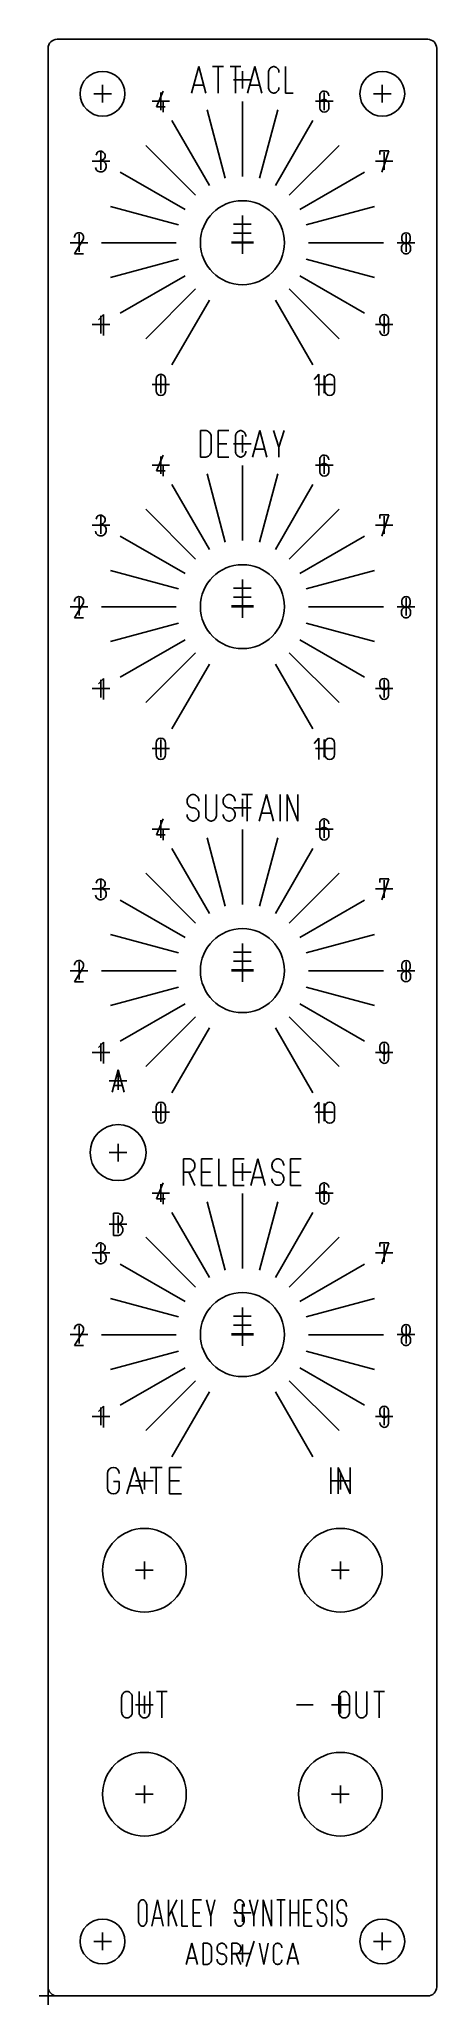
# Model space of a CAD drawing. Header units: inches. Extents: x -0.04 to 1.74, y -0.04 to 8.73.
import ezdxf

# ---------------------------------------------------------------- set-up
doc = ezdxf.new("R2010")
doc.units = ezdxf.units.IN
doc.header["$MEASUREMENT"] = 0
for name, color, linetype in [('Contour', 7, 'CONTINUOUS'), ('Engraving', 7, 'CONTINUOUS'), ('Reference_points', 1, 'CONTINUOUS')]:
    doc.layers.add(name, color=color, linetype=linetype)

msp = doc.modelspace()

# ---------------------------------------------------------------- linework, layer by layer
at = {"layer": 'Contour', "color": 7, "linetype": 'CONTINUOUS'}
for p, q in [((0, 8.695), (0, 0.04)), ((1.695, 8.735), (0.04, 8.735)), ((1.735, 0.04), (1.735, 8.695)), ((0.04, 0), (1.695, 0))]:
    msp.add_line(p, q, dxfattribs=at)
for centre, radius in [((0.24299, 8.49201), 0.1), ((1.49201, 8.49201), 0.1), ((0.86752, 7.82701), 0.18748), ((0.86752, 6.20205), 0.18748), ((0.86752, 4.57705), 0.18748), ((0.31252, 3.76484), 0.125), ((0.86752, 2.95205), 0.18748), ((0.43004, 1.9), 0.18701), ((1.305, 1.9), 0.18701), ((0.43004, 0.9), 0.18701), ((1.305, 0.9), 0.18701), ((0.24299, 0.24299), 0.1), ((1.49201, 0.24299), 0.1)]:
    msp.add_circle(centre, radius, dxfattribs=at)
for centre, start, end in [((0.04, 8.695), 90, 180), ((1.695, 8.695), 0, 90), ((0.04, 0.04), 180, 270), ((1.695, 0.04), -90, 0)]:
    msp.add_arc(centre, 0.04, start, end, dxfattribs=at)
at = {"layer": 'Engraving', "color": 255, "linetype": 'CONTINUOUS'}
for p, q in [((0.64075, 8.49496), (0.67264, 8.61307)), ((0.67264, 8.61307), (0.70453, 8.49496)), ((0.73465, 8.61307), (0.78248, 8.61307)), ((0.78248, 8.61307), (0.75854, 8.61307)), ((0.75854, 8.61307), (0.75854, 8.49496)), ((0.8126, 8.61307), (0.86043, 8.61307)), ((0.86043, 8.61307), (0.8365, 8.61307)), ((0.8365, 8.61307), (0.8365, 8.49496)), ((0.89055, 8.49496), (0.92244, 8.61307)), ((0.92244, 8.61307), (0.95433, 8.49496)), ((0.98846, 8.60189), (0.98673, 8.59858)), ((0.99063, 8.60488), (0.98846, 8.60189)), ((0.99315, 8.60748), (0.99063, 8.60488)), ((0.99598, 8.60965), (0.99315, 8.60748)), ((0.99909, 8.6113), (0.99598, 8.60965)), ((1.00236, 8.61244), (0.99909, 8.6113)), ((1.00575, 8.61299), (1.00236, 8.61244)), ((1.00921, 8.61299), (1.00575, 8.61299)), ((1.01264, 8.61244), (1.00921, 8.61299)), ((1.01587, 8.6113), (1.01264, 8.61244)), ((1.01902, 8.60965), (1.01587, 8.6113)), ((1.02185, 8.60748), (1.01902, 8.60965)), ((1.02433, 8.60488), (1.02185, 8.60748)), ((1.0265, 8.60189), (1.02433, 8.60488)), ((1.02823, 8.59858), (1.0265, 8.60189)), ((1.05976, 8.61307), (1.05976, 8.49496)), ((0.65138, 8.53039), (0.6939, 8.53039)), ((0.90118, 8.53039), (0.9437, 8.53039)), ((0.98469, 8.5913), (0.98445, 8.58748)), ((0.98445, 8.58748), (0.98445, 8.58748)), ((0.98445, 8.58748), (0.98445, 8.52055)), ((0.98445, 8.52055), (0.98469, 8.51673)), ((0.98547, 8.59504), (0.98469, 8.5913)), ((0.98469, 8.51673), (0.98547, 8.51299)), ((0.98673, 8.59858), (0.98547, 8.59504)), ((0.98547, 8.51299), (0.98673, 8.50945)), ((1.02949, 8.59504), (1.02823, 8.59858)), ((1.02823, 8.50945), (1.02949, 8.51299)), ((1.03028, 8.5913), (1.02949, 8.59504)), ((1.02949, 8.51299), (1.03028, 8.51673)), ((1.03051, 8.58748), (1.03028, 8.5913)), ((1.03028, 8.51673), (1.03051, 8.52055)), ((1.03051, 8.52055), (1.03051, 8.52055)), ((0.5139, 8.50378), (0.48319, 8.43291)), ((0.48319, 8.43291), (0.52335, 8.43291)), ((0.5139, 8.45654), (0.5139, 8.40929)), ((0.86752, 8.12209), (0.86752, 8.45673)), ((0.98673, 8.50945), (0.98846, 8.50614)), ((0.98846, 8.50614), (0.99063, 8.50315)), ((0.99063, 8.50315), (0.99315, 8.50055)), ((0.99315, 8.50055), (0.99598, 8.49839)), ((0.99598, 8.49839), (0.99909, 8.49673)), ((0.99909, 8.49673), (1.00236, 8.49559)), ((1.00236, 8.49559), (1.00575, 8.49504)), ((1.00575, 8.49504), (1.00921, 8.49504)), ((1.00921, 8.49504), (1.01264, 8.49559)), ((1.01264, 8.49559), (1.01587, 8.49673)), ((1.01587, 8.49673), (1.01902, 8.49839)), ((1.01902, 8.49839), (1.02185, 8.50055)), ((1.02185, 8.50055), (1.02433, 8.50315)), ((1.02433, 8.50315), (1.0265, 8.50614)), ((1.0265, 8.50614), (1.02823, 8.50945)), ((1.05976, 8.49496), (1.09429, 8.49496)), ((1.21323, 8.48488), (1.21323, 8.42819)), ((1.25339, 8.42819), (1.25339, 8.44709)), ((0.55256, 8.37232), (0.71988, 8.08252)), ((0.79114, 8.11524), (0.70961, 8.41949)), ((1.02547, 8.41949), (0.94394, 8.11524)), ((1.18244, 8.37232), (1.01516, 8.08252)), ((0.43602, 8.26154), (0.65874, 8.03882)), ((1.07634, 8.03882), (1.29906, 8.26154)), ((1.48039, 8.22004), (1.48039, 8.23657)), ((1.48039, 8.23657), (1.52055, 8.23657)), ((1.52055, 8.23657), (1.48984, 8.14209)), ((0.61177, 7.97445), (0.32201, 8.14173)), ((0.71988, 8.08252), (0.71988, 8.08252)), ((0.79114, 8.11524), (0.79114, 8.11524)), ((0.86752, 8.12209), (0.86752, 8.12209)), ((0.94394, 8.11524), (0.94394, 8.11524)), ((1.01516, 8.08252), (1.01512, 8.08252)), ((1.12323, 7.97445), (1.41303, 8.14177)), ((0.58232, 7.90642), (0.27807, 7.98795)), ((0.65874, 8.03882), (0.65874, 8.03882)), ((1.07634, 8.03882), (1.07634, 8.03882)), ((1.45701, 7.98795), (1.15276, 7.90642)), ((0.58232, 7.90642), (0.58232, 7.90642)), ((0.61177, 7.97445), (0.61177, 7.97445)), ((1.12323, 7.97445), (1.12323, 7.97445)), ((1.15276, 7.90642), (1.15276, 7.90642)), ((0.15587, 7.84087), (0.11807, 7.77709)), ((0.2376, 7.82681), (0.57224, 7.82681)), ((0.57224, 7.82681), (0.57224, 7.82681)), ((0.81831, 7.82681), (0.91673, 7.82681)), ((0.81835, 7.83004), (0.91677, 7.83004)), ((0.86752, 7.87602), (0.86752, 7.7776)), ((0.86756, 7.87925), (0.86756, 7.78083)), ((1.49744, 7.82681), (1.1628, 7.82681)), ((1.1628, 7.82681), (1.1628, 7.82681)), ((1.57937, 7.85268), (1.57937, 7.84323)), ((1.61717, 7.84323), (1.61717, 7.85268)), ((0.11807, 7.77709), (0.15823, 7.77709)), ((0.27807, 7.67209), (0.58232, 7.75362)), ((0.58232, 7.75362), (0.58232, 7.75362)), ((1.15276, 7.75362), (1.15276, 7.75362)), ((1.15276, 7.75362), (1.45701, 7.67209)), ((1.5778, 7.80465), (1.5778, 7.79756)), ((1.61874, 7.79756), (1.61874, 7.80465)), ((0.61177, 7.67917), (0.32201, 7.51185)), ((0.61177, 7.67917), (0.61177, 7.67917)), ((1.12323, 7.67913), (1.12323, 7.67913)), ((1.12323, 7.67913), (1.41303, 7.51181)), ((0.65874, 7.62122), (0.43602, 7.3985)), ((0.55256, 7.2813), (0.71984, 7.57106)), ((0.65874, 7.62122), (0.65874, 7.62122)), ((0.71984, 7.57106), (0.71988, 7.57106)), ((1.18248, 7.2813), (1.01516, 7.57106)), ((1.01516, 7.57106), (1.01516, 7.57106)), ((1.29906, 7.3985), (1.07634, 7.62122)), ((1.07634, 7.62122), (1.07634, 7.62122)), ((0.22543, 7.48295), (0.24669, 7.50657)), ((0.24669, 7.50657), (0.24669, 7.41209)), ((1.48157, 7.48768), (1.48157, 7.4735)), ((1.51937, 7.43098), (1.51937, 7.48768)), ((0.48201, 7.21811), (0.48201, 7.16614)), ((0.52453, 7.16614), (0.52453, 7.21811)), ((1.18799, 7.21575), (1.20925, 7.23937)), ((1.20925, 7.23937), (1.20925, 7.14488)), ((1.23602, 7.21811), (1.23602, 7.16614)), ((1.27854, 7.16614), (1.27854, 7.21811)), ((0.68059, 6.86996), (0.68059, 6.98807)), ((0.68059, 6.98807), (0.70185, 6.98807)), ((0.70185, 6.98807), (0.70575, 6.9878)), ((0.70575, 6.9878), (0.70953, 6.98685)), ((0.70953, 6.98685), (0.71319, 6.98531)), ((0.71319, 6.98531), (0.71654, 6.98323)), ((0.71654, 6.98323), (0.71961, 6.98059)), ((0.71961, 6.98059), (0.72232, 6.97752)), ((0.72232, 6.97752), (0.72457, 6.97398)), ((0.72457, 6.97398), (0.72634, 6.97016)), ((0.72634, 6.97016), (0.7276, 6.96606)), ((0.7276, 6.96606), (0.72831, 6.96185)), ((0.72831, 6.96185), (0.72843, 6.95854)), ((0.72843, 6.95854), (0.72843, 6.89949)), ((0.80638, 6.98807), (0.75854, 6.98807)), ((0.75854, 6.98807), (0.75854, 6.86996)), ((0.83677, 6.9663), (0.8365, 6.96248)), ((0.8365, 6.96248), (0.8365, 6.96248)), ((0.8365, 6.96248), (0.8365, 6.89555)), ((0.83756, 6.97004), (0.83677, 6.9663)), ((0.83878, 6.97358), (0.83756, 6.97004)), ((0.84051, 6.97689), (0.83878, 6.97358)), ((0.84268, 6.97988), (0.84051, 6.97689)), ((0.8452, 6.98248), (0.84268, 6.97988)), ((0.84803, 6.98465), (0.8452, 6.98248)), ((0.85114, 6.9863), (0.84803, 6.98465)), ((0.85441, 6.98744), (0.85114, 6.9863)), ((0.8578, 6.98799), (0.85441, 6.98744)), ((0.8613, 6.98799), (0.8578, 6.98799)), ((0.86469, 6.98744), (0.8613, 6.98799)), ((0.86795, 6.9863), (0.86469, 6.98744)), ((0.87106, 6.98465), (0.86795, 6.9863)), ((0.8739, 6.98248), (0.87106, 6.98465)), ((0.87642, 6.97988), (0.8739, 6.98248)), ((0.87858, 6.97689), (0.87642, 6.97988)), ((0.88031, 6.97358), (0.87858, 6.97689)), ((0.88154, 6.97004), (0.88031, 6.97358)), ((0.88232, 6.9663), (0.88154, 6.97004)), ((0.8826, 6.96248), (0.88232, 6.9663)), ((0.91272, 6.86996), (0.94461, 6.98807)), ((0.94461, 6.98807), (0.9765, 6.86996)), ((1.00661, 6.98807), (1.03051, 6.91425)), ((1.03051, 6.91425), (1.05445, 6.98807)), ((0.5139, 6.87906), (0.48319, 6.80819)), ((0.70185, 6.86996), (0.68059, 6.86996)), ((0.70484, 6.87012), (0.70185, 6.86996)), ((0.70862, 6.87091), (0.70484, 6.87012)), ((0.71232, 6.87228), (0.70862, 6.87091)), ((0.71575, 6.87425), (0.71232, 6.87228)), ((0.71894, 6.87677), (0.71575, 6.87425)), ((0.72169, 6.87976), (0.71894, 6.87677)), ((0.72409, 6.88319), (0.72169, 6.87976)), ((0.72594, 6.88693), (0.72409, 6.88319)), ((0.72736, 6.89098), (0.72594, 6.88693)), ((0.72819, 6.8952), (0.72736, 6.89098)), ((0.72843, 6.89949), (0.72819, 6.8952)), ((0.75854, 6.92902), (0.79843, 6.92902)), ((0.75854, 6.86996), (0.80638, 6.86996)), ((0.8365, 6.89555), (0.83677, 6.89173)), ((0.83677, 6.89173), (0.83756, 6.88799)), ((0.83756, 6.88799), (0.83878, 6.88445)), ((0.83878, 6.88445), (0.84051, 6.88114)), ((0.84051, 6.88114), (0.84268, 6.87815)), ((0.84268, 6.87815), (0.8452, 6.87555)), ((0.8452, 6.87555), (0.84803, 6.87339)), ((0.84803, 6.87339), (0.85114, 6.87173)), ((0.85114, 6.87173), (0.85441, 6.87059)), ((0.85441, 6.87059), (0.8578, 6.87004)), ((0.8578, 6.87004), (0.8613, 6.87004)), ((0.8613, 6.87004), (0.86469, 6.87059)), ((0.86469, 6.87059), (0.86795, 6.87173)), ((0.86795, 6.87173), (0.87106, 6.87339)), ((0.87106, 6.87339), (0.8739, 6.87555)), ((0.8739, 6.87555), (0.87642, 6.87815)), ((0.87642, 6.87815), (0.87858, 6.88114)), ((0.87858, 6.88114), (0.88031, 6.88445)), ((0.88031, 6.88445), (0.88154, 6.88799)), ((0.88154, 6.88799), (0.88232, 6.89173)), ((0.88232, 6.89173), (0.8826, 6.89555)), ((0.8826, 6.89555), (0.8826, 6.89555)), ((0.92335, 6.90539), (0.96587, 6.90539)), ((1.03051, 6.91425), (1.03051, 6.86996)), ((1.03051, 6.86996), (1.03051, 6.91425)), ((1.21323, 6.86016), (1.21323, 6.80346)), ((0.48319, 6.80819), (0.52335, 6.80819)), ((0.5139, 6.83181), (0.5139, 6.78457)), ((0.79114, 6.49031), (0.70961, 6.79457)), ((0.86752, 6.49709), (0.86752, 6.83173)), ((1.02547, 6.79457), (0.94394, 6.49031)), ((1.25339, 6.80346), (1.25339, 6.82236)), ((0.55256, 6.74732), (0.71988, 6.45752)), ((1.18244, 6.74732), (1.01516, 6.45752)), ((0.43602, 6.63661), (0.65874, 6.4139)), ((1.07634, 6.4139), (1.29906, 6.63661)), ((1.48039, 6.59531), (1.48039, 6.61185)), ((1.48039, 6.61185), (1.52055, 6.61185)), ((1.52055, 6.61185), (1.48984, 6.51736)), ((0.61177, 6.34945), (0.32201, 6.51673)), ((0.86752, 6.49709), (0.86752, 6.49709)), ((1.12323, 6.34945), (1.41303, 6.51677)), ((0.65874, 6.4139), (0.65874, 6.4139)), ((0.71988, 6.45752), (0.71988, 6.45752)), ((0.79114, 6.49031), (0.79114, 6.49031)), ((0.94394, 6.49031), (0.94394, 6.49031)), ((1.01516, 6.45752), (1.01512, 6.45752)), ((1.07634, 6.4139), (1.07634, 6.4139)), ((0.58232, 6.2815), (0.27807, 6.36303)), ((0.61177, 6.34945), (0.61177, 6.34945)), ((1.12323, 6.34945), (1.12323, 6.34945)), ((1.45701, 6.36303), (1.15276, 6.2815)), ((0.58232, 6.2815), (0.58232, 6.2815)), ((0.86752, 6.25102), (0.86752, 6.1526)), ((0.86756, 6.25433), (0.86756, 6.15591)), ((1.15276, 6.2815), (1.15276, 6.2815)), ((0.15587, 6.21614), (0.11807, 6.15236)), ((0.11807, 6.15236), (0.15823, 6.15236)), ((0.2376, 6.20181), (0.57224, 6.20181)), ((0.57224, 6.20181), (0.57224, 6.20181)), ((0.81831, 6.20181), (0.91673, 6.20181)), ((0.81835, 6.20512), (0.91677, 6.20512)), ((1.49744, 6.20181), (1.1628, 6.20181)), ((1.1628, 6.20181), (1.1628, 6.20181)), ((1.5778, 6.17992), (1.5778, 6.17283)), ((1.57937, 6.22795), (1.57937, 6.2185)), ((1.61717, 6.2185), (1.61717, 6.22795)), ((1.61874, 6.17283), (1.61874, 6.17992)), ((0.27807, 6.04717), (0.58232, 6.1287)), ((0.58232, 6.1287), (0.58232, 6.1287)), ((1.15276, 6.1287), (1.15276, 6.1287)), ((1.15276, 6.1287), (1.45701, 6.04717)), ((0.61177, 6.05417), (0.32201, 5.88685)), ((0.65874, 5.9963), (0.43602, 5.77358)), ((0.61177, 6.05417), (0.61177, 6.05417)), ((0.65874, 5.9963), (0.65874, 5.9963)), ((1.29906, 5.77358), (1.07634, 5.9963)), ((1.07634, 5.9963), (1.07634, 5.9963)), ((1.12323, 6.05413), (1.12323, 6.05413)), ((1.12323, 6.05413), (1.41303, 5.88681)), ((0.22543, 5.85823), (0.24669, 5.88185)), ((0.24669, 5.88185), (0.24669, 5.78736)), ((0.55256, 5.6563), (0.71984, 5.94606)), ((0.71984, 5.94606), (0.71988, 5.94606)), ((1.18248, 5.6563), (1.01516, 5.94606)), ((1.01516, 5.94606), (1.01516, 5.94606)), ((1.48157, 5.86295), (1.48157, 5.84878)), ((1.51937, 5.80626), (1.51937, 5.86295)), ((0.48201, 5.59339), (0.48201, 5.54142)), ((0.52453, 5.54142), (0.52453, 5.59339)), ((1.18799, 5.59102), (1.20925, 5.61465)), ((1.20925, 5.61465), (1.20925, 5.52016)), ((1.23602, 5.59339), (1.23602, 5.54142)), ((1.27854, 5.54142), (1.27854, 5.59339)), ((0.62618, 5.35197), (0.62886, 5.3552)), ((0.62886, 5.3552), (0.63201, 5.35795)), ((0.63201, 5.35795), (0.63543, 5.36016)), ((0.63543, 5.36016), (0.63913, 5.36177)), ((0.63913, 5.36177), (0.64299, 5.36276)), ((0.64299, 5.36276), (0.64693, 5.36307)), ((0.64693, 5.36307), (0.64693, 5.36307)), ((0.64693, 5.36307), (0.65083, 5.3628)), ((0.65083, 5.3628), (0.65461, 5.36185)), ((0.65461, 5.36185), (0.65827, 5.36031)), ((0.65827, 5.36031), (0.66161, 5.35823)), ((0.66161, 5.35823), (0.66469, 5.35559)), ((0.66469, 5.35559), (0.6674, 5.35252)), ((0.6674, 5.35252), (0.66965, 5.34898)), ((0.70362, 5.36307), (0.70362, 5.27154)), ((0.75146, 5.27154), (0.75146, 5.36307)), ((0.7874, 5.35197), (0.79008, 5.3552)), ((0.79008, 5.3552), (0.79323, 5.35795)), ((0.79323, 5.35795), (0.79665, 5.36016)), ((0.79665, 5.36016), (0.80035, 5.36177)), ((0.80035, 5.36177), (0.80421, 5.36276)), ((0.80421, 5.36276), (0.80815, 5.36307)), ((0.80815, 5.36307), (0.80815, 5.36307)), ((0.80815, 5.36307), (0.81205, 5.3628)), ((0.81205, 5.3628), (0.81583, 5.36185)), ((0.81583, 5.36185), (0.81949, 5.36031)), ((0.81949, 5.36031), (0.82283, 5.35823)), ((0.82283, 5.35823), (0.82591, 5.35559)), ((0.82591, 5.35559), (0.82862, 5.35252)), ((0.82862, 5.35252), (0.83087, 5.34898)), ((0.86484, 5.36307), (0.91272, 5.36307)), ((0.91272, 5.36307), (0.88878, 5.36307)), ((0.88878, 5.36307), (0.88878, 5.24496)), ((0.94283, 5.24496), (0.97472, 5.36307)), ((0.97472, 5.36307), (1.00661, 5.24496)), ((1.03673, 5.36307), (1.03673, 5.24496)), ((1.06685, 5.24496), (1.06685, 5.36307)), ((1.06685, 5.36307), (1.11469, 5.24496)), ((1.11469, 5.24496), (1.11469, 5.36307)), ((0.62035, 5.27449), (0.62067, 5.27008)), ((0.62043, 5.33575), (0.62106, 5.34012)), ((0.62043, 5.33134), (0.62043, 5.33575)), ((0.62106, 5.32697), (0.62043, 5.33134)), ((0.62067, 5.27008), (0.62154, 5.26579)), ((0.62106, 5.34012), (0.6222, 5.34433)), ((0.6222, 5.32276), (0.62106, 5.32697)), ((0.62154, 5.26579), (0.62299, 5.26169)), ((0.6222, 5.34433), (0.6239, 5.34831)), ((0.6239, 5.31878), (0.6222, 5.32276)), ((0.6239, 5.34831), (0.62618, 5.35197)), ((0.62618, 5.31512), (0.6239, 5.31878)), ((0.62886, 5.31189), (0.62618, 5.31512)), ((0.63201, 5.30913), (0.62886, 5.31189)), ((0.63543, 5.30693), (0.63201, 5.30913)), ((0.63913, 5.30531), (0.63543, 5.30693)), ((0.64299, 5.30433), (0.63913, 5.30531)), ((0.64693, 5.30402), (0.64299, 5.30433)), ((0.65075, 5.30374), (0.64693, 5.30402)), ((0.64693, 5.30402), (0.64693, 5.30402)), ((0.65445, 5.30287), (0.65075, 5.30374)), ((0.65799, 5.30138), (0.65445, 5.30287)), ((0.66134, 5.29937), (0.65799, 5.30138)), ((0.66437, 5.29685), (0.66134, 5.29937)), ((0.66709, 5.29386), (0.66437, 5.29685)), ((0.66933, 5.29047), (0.66709, 5.29386)), ((0.67114, 5.28677), (0.66933, 5.29047)), ((0.66965, 5.34898), (0.67142, 5.34516)), ((0.67091, 5.26169), (0.67236, 5.26579)), ((0.67248, 5.28283), (0.67114, 5.28677)), ((0.67142, 5.34516), (0.67268, 5.34106)), ((0.67236, 5.26579), (0.67323, 5.27008)), ((0.67327, 5.2787), (0.67248, 5.28283)), ((0.67268, 5.34106), (0.67339, 5.33685)), ((0.67323, 5.27008), (0.6735, 5.27449)), ((0.6735, 5.27449), (0.67327, 5.2787)), ((0.67339, 5.33685), (0.6735, 5.33354)), ((0.6735, 5.27449), (0.6735, 5.27449)), ((0.70362, 5.27154), (0.70394, 5.26756)), ((0.70394, 5.26756), (0.70469, 5.2637)), ((0.75039, 5.2637), (0.75118, 5.26756)), ((0.75118, 5.26756), (0.75146, 5.27154)), ((0.75146, 5.27154), (0.75146, 5.27154)), ((0.78157, 5.27449), (0.78189, 5.27008)), ((0.78165, 5.33575), (0.78228, 5.34012)), ((0.78165, 5.33134), (0.78165, 5.33575)), ((0.78228, 5.32697), (0.78165, 5.33134)), ((0.78189, 5.27008), (0.78276, 5.26579)), ((0.78228, 5.34012), (0.78343, 5.34433)), ((0.78343, 5.32276), (0.78228, 5.32697)), ((0.78276, 5.26579), (0.78421, 5.26169)), ((0.78343, 5.34433), (0.78512, 5.34831)), ((0.78512, 5.31878), (0.78343, 5.32276)), ((0.78512, 5.34831), (0.7874, 5.35197)), ((0.7874, 5.31512), (0.78512, 5.31878)), ((0.79008, 5.31189), (0.7874, 5.31512)), ((0.79323, 5.30913), (0.79008, 5.31189)), ((0.79665, 5.30693), (0.79323, 5.30913)), ((0.80035, 5.30531), (0.79665, 5.30693)), ((0.80421, 5.30433), (0.80035, 5.30531)), ((0.80815, 5.30402), (0.80421, 5.30433)), ((0.81197, 5.30374), (0.80815, 5.30402)), ((0.80815, 5.30402), (0.80815, 5.30402)), ((0.81567, 5.30287), (0.81197, 5.30374)), ((0.81921, 5.30138), (0.81567, 5.30287)), ((0.82256, 5.29937), (0.81921, 5.30138)), ((0.82559, 5.29685), (0.82256, 5.29937)), ((0.82831, 5.29386), (0.82559, 5.29685)), ((0.83055, 5.29047), (0.82831, 5.29386)), ((0.83236, 5.28677), (0.83055, 5.29047)), ((0.83087, 5.34898), (0.83264, 5.34516)), ((0.83213, 5.26169), (0.83358, 5.26579)), ((0.8337, 5.28283), (0.83236, 5.28677)), ((0.83264, 5.34516), (0.8339, 5.34106)), ((0.83358, 5.26579), (0.83445, 5.27008)), ((0.83449, 5.2787), (0.8337, 5.28283)), ((0.8339, 5.34106), (0.83461, 5.33685)), ((0.83445, 5.27008), (0.83472, 5.27449)), ((0.83472, 5.27449), (0.83449, 5.2787)), ((0.83461, 5.33685), (0.83472, 5.33354)), ((0.83472, 5.27449), (0.83472, 5.27449)), ((0.95346, 5.28039), (0.99598, 5.28039)), ((0.5139, 5.25433), (0.48319, 5.18346)), ((0.48319, 5.18346), (0.52335, 5.18346)), ((0.5139, 5.20709), (0.5139, 5.15984)), ((0.62299, 5.26169), (0.62496, 5.25787)), ((0.62496, 5.25787), (0.62744, 5.25441)), ((0.62744, 5.25441), (0.63035, 5.25142)), ((0.63035, 5.25142), (0.63366, 5.2489)), ((0.63366, 5.2489), (0.63724, 5.24701)), ((0.63724, 5.24701), (0.64102, 5.24571)), ((0.64102, 5.24571), (0.64496, 5.24504)), ((0.64496, 5.24504), (0.64894, 5.24504)), ((0.64894, 5.24504), (0.65287, 5.24571)), ((0.65287, 5.24571), (0.65665, 5.24701)), ((0.65665, 5.24701), (0.66024, 5.2489)), ((0.66024, 5.2489), (0.66354, 5.25142)), ((0.66354, 5.25142), (0.66642, 5.25441)), ((0.66642, 5.25441), (0.6689, 5.25787)), ((0.6689, 5.25787), (0.67091, 5.26169)), ((0.70469, 5.2637), (0.70602, 5.26)), ((0.70602, 5.26), (0.7078, 5.25657)), ((0.7078, 5.25657), (0.71, 5.25346)), ((0.71, 5.25346), (0.71264, 5.25075)), ((0.71264, 5.25075), (0.71563, 5.2485)), ((0.71563, 5.2485), (0.71882, 5.24681)), ((0.71882, 5.24681), (0.72224, 5.24563)), ((0.72224, 5.24563), (0.72579, 5.24504)), ((0.72579, 5.24504), (0.72933, 5.24504)), ((0.72933, 5.24504), (0.73287, 5.24563)), ((0.73287, 5.24563), (0.7363, 5.24681)), ((0.7363, 5.24681), (0.73953, 5.2485)), ((0.73953, 5.2485), (0.74248, 5.25075)), ((0.74248, 5.25075), (0.74508, 5.25346)), ((0.74508, 5.25346), (0.74732, 5.25657)), ((0.74732, 5.25657), (0.74909, 5.26)), ((0.74909, 5.26), (0.75039, 5.2637)), ((0.78421, 5.26169), (0.78618, 5.25787)), ((0.78618, 5.25787), (0.78866, 5.25441)), ((0.78866, 5.25441), (0.79157, 5.25142)), ((0.79157, 5.25142), (0.79488, 5.2489)), ((0.79488, 5.2489), (0.79846, 5.24701)), ((0.79846, 5.24701), (0.80224, 5.24571)), ((0.80224, 5.24571), (0.80618, 5.24504)), ((0.80618, 5.24504), (0.81016, 5.24504)), ((0.81016, 5.24504), (0.81409, 5.24571)), ((0.81409, 5.24571), (0.81787, 5.24701)), ((0.81787, 5.24701), (0.82146, 5.2489)), ((0.82146, 5.2489), (0.82476, 5.25142)), ((0.82476, 5.25142), (0.82764, 5.25441)), ((0.82764, 5.25441), (0.83012, 5.25787)), ((0.83012, 5.25787), (0.83213, 5.26169)), ((0.86752, 4.87209), (0.86752, 5.20673)), ((1.21323, 5.23543), (1.21323, 5.17874)), ((1.25339, 5.17874), (1.25339, 5.19764)), ((0.55256, 5.12232), (0.71988, 4.83252)), ((0.79114, 4.86528), (0.70961, 5.16953)), ((1.02547, 5.16953), (0.94394, 4.86528)), ((1.18244, 5.12232), (1.01516, 4.83252)), ((0.43602, 5.01157), (0.65874, 4.78886)), ((1.07634, 4.78886), (1.29906, 5.01157)), ((1.48039, 4.97059), (1.48039, 4.98713)), ((1.48039, 4.98713), (1.52055, 4.98713)), ((1.52055, 4.98713), (1.48984, 4.89264)), ((0.61177, 4.72445), (0.32201, 4.89173)), ((0.71988, 4.83252), (0.71988, 4.83252)), ((0.79114, 4.86528), (0.79114, 4.86528)), ((0.86752, 4.87209), (0.86752, 4.87209)), ((0.94394, 4.86528), (0.94394, 4.86528)), ((1.01516, 4.83252), (1.01512, 4.83252)), ((1.12323, 4.72445), (1.41303, 4.89177)), ((0.65874, 4.78886), (0.65874, 4.78886)), ((1.07634, 4.78886), (1.07634, 4.78886)), ((0.58232, 4.65646), (0.27807, 4.73799)), ((0.58232, 4.65646), (0.58232, 4.65646)), ((0.61177, 4.72445), (0.61177, 4.72445)), ((1.12323, 4.72445), (1.12323, 4.72445)), ((1.45701, 4.73799), (1.15276, 4.65646)), ((1.15276, 4.65646), (1.15276, 4.65646)), ((0.15587, 4.59142), (0.11807, 4.52764)), ((0.2376, 4.57681), (0.57224, 4.57681)), ((0.57224, 4.57681), (0.57224, 4.57681)), ((0.81831, 4.57681), (0.91673, 4.57681)), ((0.81835, 4.58008), (0.91677, 4.58008)), ((0.86752, 4.62602), (0.86752, 4.5276)), ((0.86756, 4.62929), (0.86756, 4.53087)), ((1.49744, 4.57681), (1.1628, 4.57681)), ((1.1628, 4.57681), (1.1628, 4.57681)), ((1.57937, 4.60323), (1.57937, 4.59378)), ((1.61717, 4.59378), (1.61717, 4.60323)), ((0.11807, 4.52764), (0.15823, 4.52764)), ((0.27807, 4.42213), (0.58232, 4.50366)), ((0.58232, 4.50366), (0.58232, 4.50366)), ((1.15276, 4.50366), (1.15276, 4.50366)), ((1.15276, 4.50366), (1.45701, 4.42213)), ((1.5778, 4.5552), (1.5778, 4.54811)), ((1.61874, 4.54811), (1.61874, 4.5552)), ((0.61177, 4.42917), (0.32201, 4.26185)), ((0.61177, 4.42917), (0.61177, 4.42917)), ((1.12323, 4.42913), (1.12323, 4.42913)), ((1.12323, 4.42913), (1.41303, 4.26181)), ((0.65874, 4.37126), (0.43602, 4.14854)), ((0.55256, 4.0313), (0.71984, 4.32106)), ((0.65874, 4.37126), (0.65874, 4.37126)), ((0.71984, 4.32106), (0.71988, 4.32106)), ((1.18248, 4.0313), (1.01516, 4.32106)), ((1.01516, 4.32106), (1.01516, 4.32106)), ((1.29906, 4.14854), (1.07634, 4.37126)), ((1.07634, 4.37126), (1.07634, 4.37126)), ((0.22543, 4.2335), (0.24669, 4.25713)), ((0.24669, 4.25713), (0.24669, 4.16264)), ((1.48157, 4.23823), (1.48157, 4.22406)), ((1.51937, 4.18154), (1.51937, 4.23823)), ((0.28575, 4.03488), (0.31252, 4.13409)), ((0.31252, 4.13409), (0.33929, 4.03488)), ((0.29465, 4.06465), (0.33039, 4.06465)), ((0.48201, 3.96866), (0.48201, 3.91669)), ((0.52453, 3.91669), (0.52453, 3.96866)), ((1.18799, 3.9663), (1.20925, 3.98992)), ((1.20925, 3.98992), (1.20925, 3.89543)), ((1.23602, 3.96866), (1.23602, 3.91669)), ((1.27854, 3.91669), (1.27854, 3.96866)), ((0.60488, 3.61858), (0.60488, 3.73669)), ((0.60488, 3.73669), (0.62882, 3.73669)), ((0.62882, 3.73669), (0.63276, 3.73638)), ((0.63276, 3.73638), (0.63665, 3.73539)), ((0.63665, 3.73539), (0.64031, 3.73378)), ((0.64031, 3.73378), (0.64374, 3.73157)), ((0.64374, 3.73157), (0.64689, 3.72882)), ((0.64689, 3.68551), (0.64374, 3.68276)), ((0.64689, 3.72882), (0.64957, 3.72559)), ((0.64957, 3.68874), (0.64689, 3.68551)), ((0.64957, 3.72559), (0.65185, 3.72193)), ((0.65185, 3.6924), (0.64957, 3.68874)), ((0.65185, 3.72193), (0.65354, 3.71795)), ((0.65354, 3.69638), (0.65185, 3.6924)), ((0.65354, 3.71795), (0.65472, 3.71374)), ((0.65472, 3.70059), (0.65354, 3.69638)), ((0.65472, 3.71374), (0.65531, 3.70937)), ((0.65531, 3.70496), (0.65472, 3.70059)), ((0.65531, 3.70937), (0.65531, 3.70496)), ((0.73335, 3.73669), (0.68551, 3.73669)), ((0.68551, 3.73669), (0.68551, 3.61858)), ((0.76256, 3.73669), (0.76256, 3.61858)), ((0.87508, 3.73669), (0.82724, 3.73669)), ((0.82724, 3.73669), (0.82724, 3.61858)), ((0.9052, 3.61858), (0.93709, 3.73669)), ((0.93709, 3.73669), (0.96898, 3.61858)), ((0.99917, 3.70937), (0.99976, 3.71374)), ((0.99917, 3.70496), (0.99917, 3.70937)), ((0.99976, 3.70059), (0.99917, 3.70496)), ((0.99976, 3.71374), (1.00094, 3.71795)), ((1.00094, 3.69638), (0.99976, 3.70059)), ((1.00094, 3.71795), (1.00264, 3.72193)), ((1.00264, 3.6924), (1.00094, 3.69638)), ((1.00264, 3.72193), (1.00488, 3.72559)), ((1.00488, 3.68874), (1.00264, 3.6924)), ((1.00488, 3.72559), (1.0076, 3.72882)), ((1.0076, 3.68551), (1.00488, 3.68874)), ((1.0076, 3.72882), (1.01071, 3.73157)), ((1.01071, 3.68276), (1.0076, 3.68551)), ((1.01071, 3.73157), (1.01413, 3.73378)), ((1.01413, 3.73378), (1.01783, 3.73539)), ((1.01783, 3.73539), (1.02169, 3.73638)), ((1.02169, 3.73638), (1.02567, 3.73669)), ((1.02567, 3.73669), (1.02567, 3.73669)), ((1.02567, 3.73669), (1.02953, 3.73642)), ((1.02953, 3.73642), (1.03331, 3.73547)), ((1.03331, 3.73547), (1.03697, 3.73394)), ((1.03697, 3.73394), (1.04031, 3.73185)), ((1.04031, 3.73185), (1.04343, 3.72921)), ((1.04343, 3.72921), (1.0461, 3.72614)), ((1.0461, 3.72614), (1.04839, 3.7226)), ((1.04839, 3.7226), (1.05016, 3.71878)), ((1.05016, 3.71878), (1.05138, 3.71469)), ((1.05138, 3.71469), (1.05209, 3.71047)), ((1.05209, 3.71047), (1.05224, 3.70717)), ((1.1302, 3.73669), (1.08236, 3.73669)), ((1.08236, 3.73669), (1.08236, 3.61858)), ((0.5139, 3.62961), (0.48319, 3.55874)), ((0.62882, 3.67764), (0.60488, 3.67764)), ((0.60488, 3.67764), (0.62882, 3.67764)), ((0.63276, 3.67795), (0.62882, 3.67764)), ((0.62882, 3.67764), (0.62882, 3.67764)), ((0.62882, 3.67764), (0.65539, 3.61858)), ((0.63665, 3.67894), (0.63276, 3.67795)), ((0.64031, 3.68055), (0.63665, 3.67894)), ((0.64374, 3.68276), (0.64031, 3.68055)), ((0.68551, 3.67764), (0.72535, 3.67764)), ((0.68551, 3.61858), (0.73335, 3.61858)), ((0.76256, 3.61858), (0.79713, 3.61858)), ((0.82724, 3.67764), (0.86709, 3.67764)), ((0.82724, 3.61858), (0.87508, 3.61858)), ((0.91583, 3.65402), (0.95835, 3.65402)), ((0.99909, 3.64811), (0.99937, 3.6437)), ((0.99937, 3.6437), (1.00024, 3.63941)), ((1.00024, 3.63941), (1.00169, 3.63531)), ((1.00169, 3.63531), (1.0037, 3.6315)), ((1.0037, 3.6315), (1.00618, 3.62803)), ((1.00618, 3.62803), (1.00909, 3.62504)), ((1.00909, 3.62504), (1.01236, 3.62252)), ((1.01413, 3.68055), (1.01071, 3.68276)), ((1.01236, 3.62252), (1.01594, 3.62063)), ((1.01783, 3.67894), (1.01413, 3.68055)), ((1.01594, 3.62063), (1.01972, 3.61933)), ((1.02169, 3.67795), (1.01783, 3.67894)), ((1.01972, 3.61933), (1.02366, 3.61866)), ((1.02567, 3.67764), (1.02169, 3.67795)), ((1.02366, 3.61866), (1.02764, 3.61866)), ((1.02945, 3.67736), (1.02567, 3.67764)), ((1.02567, 3.67764), (1.02567, 3.67764)), ((1.02764, 3.61866), (1.03157, 3.61933)), ((1.03319, 3.6765), (1.02945, 3.67736)), ((1.03157, 3.61933), (1.03535, 3.62063)), ((1.03673, 3.675), (1.03319, 3.6765)), ((1.03535, 3.62063), (1.03894, 3.62252)), ((1.04004, 3.67299), (1.03673, 3.675)), ((1.03894, 3.62252), (1.04224, 3.62504)), ((1.04311, 3.67047), (1.04004, 3.67299)), ((1.04224, 3.62504), (1.04516, 3.62803)), ((1.04579, 3.66748), (1.04311, 3.67047)), ((1.04516, 3.62803), (1.04764, 3.6315)), ((1.04807, 3.66409), (1.04579, 3.66748)), ((1.04764, 3.6315), (1.04961, 3.63531)), ((1.04984, 3.66039), (1.04807, 3.66409)), ((1.04961, 3.63531), (1.05106, 3.63941)), ((1.05122, 3.65646), (1.04984, 3.66039)), ((1.05106, 3.63941), (1.05197, 3.6437)), ((1.05197, 3.65232), (1.05122, 3.65646)), ((1.05224, 3.64811), (1.05197, 3.65232)), ((1.05197, 3.6437), (1.05224, 3.64811)), ((1.05224, 3.64811), (1.05224, 3.64811)), ((1.08236, 3.67764), (1.1222, 3.67764)), ((1.08236, 3.61858), (1.1302, 3.61858)), ((1.21323, 3.61071), (1.21323, 3.55402)), ((0.48319, 3.55874), (0.52335, 3.55874)), ((0.5139, 3.58236), (0.5139, 3.53512)), ((0.79114, 3.24028), (0.70961, 3.54453)), ((0.86752, 3.24713), (0.86752, 3.58177)), ((1.02547, 3.54453), (0.94394, 3.24028)), ((1.25339, 3.55402), (1.25339, 3.57291)), ((0.29157, 3.49409), (0.29157, 3.39488)), ((0.3102, 3.49409), (0.29157, 3.49409)), ((0.31165, 3.44531), (0.29157, 3.44531)), ((0.29157, 3.44531), (0.31165, 3.44531)), ((0.31343, 3.49386), (0.3102, 3.49409)), ((0.3102, 3.49409), (0.3102, 3.49409)), ((0.31165, 3.44531), (0.31488, 3.44579)), ((0.31496, 3.44496), (0.31165, 3.44535)), ((0.31165, 3.44535), (0.31165, 3.44531)), ((0.31661, 3.49311), (0.31343, 3.49386)), ((0.31488, 3.44579), (0.31803, 3.44677)), ((0.31815, 3.44402), (0.31496, 3.44496)), ((0.31961, 3.49189), (0.31661, 3.49311)), ((0.31803, 3.44677), (0.32094, 3.44823)), ((0.32122, 3.44256), (0.31815, 3.44402)), ((0.32244, 3.49012), (0.31961, 3.49189)), ((0.32094, 3.44823), (0.3237, 3.4502)), ((0.32406, 3.44063), (0.32122, 3.44256)), ((0.32504, 3.48795), (0.32244, 3.49012)), ((0.3237, 3.4502), (0.32614, 3.45256)), ((0.32657, 3.43827), (0.32406, 3.44063)), ((0.32728, 3.48535), (0.32504, 3.48795)), ((0.32614, 3.45256), (0.32823, 3.45531)), ((0.32878, 3.43555), (0.32657, 3.43827)), ((0.32917, 3.48244), (0.32728, 3.48535)), ((0.32823, 3.45531), (0.32992, 3.45835)), ((0.33063, 3.43244), (0.32878, 3.43555)), ((0.33067, 3.47925), (0.32917, 3.48244)), ((0.32992, 3.45835), (0.33118, 3.46165)), ((0.33201, 3.42913), (0.33063, 3.43244)), ((0.33173, 3.47587), (0.33067, 3.47925)), ((0.33118, 3.46165), (0.33205, 3.46512)), ((0.33228, 3.47232), (0.33173, 3.47587)), ((0.33295, 3.42559), (0.33201, 3.42913)), ((0.33205, 3.46512), (0.3324, 3.4687)), ((0.3324, 3.4687), (0.33228, 3.47232)), ((0.33346, 3.42197), (0.33295, 3.42559)), ((0.55256, 3.49736), (0.71988, 3.20756)), ((1.18244, 3.49736), (1.01516, 3.20756)), ((0.29157, 3.39488), (0.31165, 3.39488)), ((0.31165, 3.39488), (0.31496, 3.39528)), ((0.31496, 3.39528), (0.31815, 3.39622)), ((0.31815, 3.39622), (0.32122, 3.39768)), ((0.32122, 3.39768), (0.32406, 3.39961)), ((0.32406, 3.39961), (0.32657, 3.40197)), ((0.32657, 3.40197), (0.32878, 3.40469)), ((0.32878, 3.40469), (0.33063, 3.40776)), ((0.33063, 3.40776), (0.33201, 3.4111)), ((0.33201, 3.4111), (0.33295, 3.41465)), ((0.33295, 3.41465), (0.33346, 3.41827)), ((0.33346, 3.41827), (0.33346, 3.42197)), ((0.43602, 3.38657), (0.65874, 3.16386)), ((1.07634, 3.16386), (1.29906, 3.38657)), ((1.48039, 3.34587), (1.48039, 3.3624)), ((1.48039, 3.3624), (1.52055, 3.3624)), ((1.52055, 3.3624), (1.48984, 3.26791)), ((0.61177, 3.09949), (0.32201, 3.26677)), ((0.86752, 3.24713), (0.86752, 3.24713)), ((1.12323, 3.09949), (1.41303, 3.26681)), ((0.65874, 3.16386), (0.65874, 3.16386)), ((0.71988, 3.20756), (0.71988, 3.20756)), ((0.79114, 3.24028), (0.79114, 3.24028)), ((0.94394, 3.24028), (0.94394, 3.24028)), ((1.01516, 3.20756), (1.01512, 3.20756)), ((1.07634, 3.16386), (1.07634, 3.16386)), ((0.58232, 3.03146), (0.27807, 3.11299)), ((0.61177, 3.09949), (0.61177, 3.09949)), ((1.12323, 3.09949), (1.12323, 3.09949)), ((1.45701, 3.11299), (1.15276, 3.03146)), ((0.58232, 3.03146), (0.58232, 3.03146)), ((0.86752, 3.00106), (0.86752, 2.90264)), ((0.86756, 3.00429), (0.86756, 2.90587)), ((1.15276, 3.03146), (1.15276, 3.03146)), ((0.15587, 2.96669), (0.11807, 2.90291)), ((0.11807, 2.90291), (0.15823, 2.90291)), ((0.2376, 2.95185), (0.57224, 2.95185)), ((0.57224, 2.95185), (0.57224, 2.95185)), ((0.81831, 2.95185), (0.91673, 2.95185)), ((0.81835, 2.95508), (0.91677, 2.95508)), ((1.49744, 2.95185), (1.1628, 2.95185)), ((1.1628, 2.95185), (1.1628, 2.95185)), ((1.5778, 2.93047), (1.5778, 2.92339)), ((1.57937, 2.9785), (1.57937, 2.96906)), ((1.61717, 2.96906), (1.61717, 2.9785)), ((1.61874, 2.92339), (1.61874, 2.93047)), ((0.27807, 2.79713), (0.58232, 2.87866)), ((0.58232, 2.87866), (0.58232, 2.87866)), ((1.15276, 2.87866), (1.15276, 2.87866)), ((1.15276, 2.87866), (1.45701, 2.79713)), ((0.61177, 2.80421), (0.32201, 2.63689)), ((0.65874, 2.74626), (0.43602, 2.52354)), ((0.61177, 2.80421), (0.61177, 2.80421)), ((0.65874, 2.74626), (0.65874, 2.74626)), ((1.29906, 2.52354), (1.07634, 2.74626)), ((1.07634, 2.74626), (1.07634, 2.74626)), ((1.12323, 2.80417), (1.12323, 2.80417)), ((1.12323, 2.80417), (1.41303, 2.63685)), ((0.22543, 2.60878), (0.24669, 2.6324)), ((0.24669, 2.6324), (0.24669, 2.53791)), ((0.55256, 2.40634), (0.71984, 2.6961)), ((0.71984, 2.6961), (0.71988, 2.6961)), ((1.18248, 2.40634), (1.01516, 2.6961)), ((1.01516, 2.6961), (1.01516, 2.6961)), ((1.48157, 2.6135), (1.48157, 2.59933)), ((1.51937, 2.55681), (1.51937, 2.6135)), ((0.26469, 2.33248), (0.26469, 2.26752)), ((0.31783, 2.29705), (0.29126, 2.29705)), ((0.31783, 2.26752), (0.31783, 2.29705)), ((0.3513, 2.24094), (0.38673, 2.35906)), ((0.38673, 2.35906), (0.42217, 2.24094)), ((0.45563, 2.35906), (0.50878, 2.35906)), ((0.50878, 2.35906), (0.4822, 2.35906)), ((0.4822, 2.35906), (0.4822, 2.24094)), ((0.59539, 2.35906), (0.54224, 2.35906)), ((0.54224, 2.35906), (0.54224, 2.24094)), ((0.54224, 2.3), (0.58654, 2.3)), ((1.26169, 2.35906), (1.26169, 2.24094)), ((1.29516, 2.24094), (1.29516, 2.35906)), ((1.29516, 2.35906), (1.34831, 2.24094)), ((1.34831, 2.24094), (1.34831, 2.35906)), ((0.36311, 2.27638), (0.41035, 2.27638)), ((0.54224, 2.24094), (0.59539, 2.24094)), ((0.32846, 1.33646), (0.32815, 1.33248)), ((0.32815, 1.33248), (0.32815, 1.33248)), ((0.32815, 1.33248), (0.32815, 1.26752)), ((0.32921, 1.34031), (0.32846, 1.33646)), ((0.33055, 1.34402), (0.32921, 1.34031)), ((0.33232, 1.34744), (0.33055, 1.34402)), ((0.33453, 1.35055), (0.33232, 1.34744)), ((0.33717, 1.35327), (0.33453, 1.35055)), ((0.34016, 1.35551), (0.33717, 1.35327)), ((0.34335, 1.3572), (0.34016, 1.35551)), ((0.34677, 1.35839), (0.34335, 1.3572)), ((0.35031, 1.35898), (0.34677, 1.35839)), ((0.35386, 1.35898), (0.35031, 1.35898)), ((0.3574, 1.35839), (0.35386, 1.35898)), ((0.36083, 1.3572), (0.3574, 1.35839)), ((0.36406, 1.35551), (0.36083, 1.3572)), ((0.36701, 1.35327), (0.36406, 1.35551)), ((0.36961, 1.35055), (0.36701, 1.35327)), ((0.37185, 1.34744), (0.36961, 1.35055)), ((0.37362, 1.34402), (0.37185, 1.34744)), ((0.37492, 1.34031), (0.37362, 1.34402)), ((0.37571, 1.33646), (0.37492, 1.34031)), ((0.37598, 1.33248), (0.37571, 1.33646)), ((0.37598, 1.26752), (0.37598, 1.33248)), ((0.4061, 1.35906), (0.4061, 1.26752)), ((0.45398, 1.26752), (0.45398, 1.35906)), ((0.48409, 1.35906), (0.53193, 1.35906)), ((0.53193, 1.35906), (0.50799, 1.35906)), ((0.50799, 1.35906), (0.50799, 1.24094)), ((1.29819, 1.33646), (1.29791, 1.33248)), ((1.29791, 1.33248), (1.29791, 1.33248)), ((1.29791, 1.33248), (1.29791, 1.26752)), ((1.29898, 1.34031), (1.29819, 1.33646)), ((1.30028, 1.34402), (1.29898, 1.34031)), ((1.30205, 1.34744), (1.30028, 1.34402)), ((1.30429, 1.35055), (1.30205, 1.34744)), ((1.30693, 1.35327), (1.30429, 1.35055)), ((1.30988, 1.35551), (1.30693, 1.35327)), ((1.31307, 1.3572), (1.30988, 1.35551)), ((1.31654, 1.35839), (1.31307, 1.3572)), ((1.32008, 1.35898), (1.31654, 1.35839)), ((1.32362, 1.35898), (1.32008, 1.35898)), ((1.32717, 1.35839), (1.32362, 1.35898)), ((1.33059, 1.3572), (1.32717, 1.35839)), ((1.33382, 1.35551), (1.33059, 1.3572)), ((1.33673, 1.35327), (1.33382, 1.35551)), ((1.33937, 1.35055), (1.33673, 1.35327)), ((1.34161, 1.34744), (1.33937, 1.35055)), ((1.34339, 1.34402), (1.34161, 1.34744)), ((1.34469, 1.34031), (1.34339, 1.34402)), ((1.34547, 1.33646), (1.34469, 1.34031)), ((1.34575, 1.33248), (1.34547, 1.33646)), ((1.34575, 1.26752), (1.34575, 1.33248)), ((1.37587, 1.35906), (1.37587, 1.26752)), ((1.4237, 1.26752), (1.4237, 1.35906)), ((1.45382, 1.35906), (1.50165, 1.35906)), ((1.50165, 1.35906), (1.47776, 1.35906)), ((1.47776, 1.35906), (1.47776, 1.24094)), ((0.32815, 1.26752), (0.32846, 1.26354)), ((0.32846, 1.26354), (0.32921, 1.25969)), ((0.32921, 1.25969), (0.33055, 1.25598)), ((0.33055, 1.25598), (0.33232, 1.25256)), ((0.33232, 1.25256), (0.33453, 1.24945)), ((0.33453, 1.24945), (0.33717, 1.24673)), ((0.33717, 1.24673), (0.34016, 1.24449)), ((0.34016, 1.24449), (0.34335, 1.2428)), ((0.34335, 1.2428), (0.34677, 1.24161)), ((0.34677, 1.24161), (0.35031, 1.24102)), ((0.35031, 1.24102), (0.35386, 1.24102)), ((0.35386, 1.24102), (0.3574, 1.24161)), ((0.3574, 1.24161), (0.36083, 1.2428)), ((0.36083, 1.2428), (0.36402, 1.24449)), ((0.36402, 1.24449), (0.36701, 1.24673)), ((0.36701, 1.24673), (0.36961, 1.24945)), ((0.36961, 1.24945), (0.37185, 1.25256)), ((0.37185, 1.25256), (0.37362, 1.25598)), ((0.37362, 1.25598), (0.37492, 1.25969)), ((0.37492, 1.25969), (0.37571, 1.26354)), ((0.37571, 1.26354), (0.37598, 1.26752)), ((0.37598, 1.26752), (0.37598, 1.26752)), ((0.4061, 1.26752), (0.40642, 1.26354)), ((0.40642, 1.26354), (0.40717, 1.25969)), ((0.40717, 1.25969), (0.4085, 1.25598)), ((0.4085, 1.25598), (0.41028, 1.25256)), ((0.41028, 1.25256), (0.41248, 1.24945)), ((0.41248, 1.24945), (0.41512, 1.24673)), ((0.41512, 1.24673), (0.41811, 1.24449)), ((0.41811, 1.24449), (0.4213, 1.2428)), ((0.4213, 1.2428), (0.42472, 1.24161)), ((0.42472, 1.24161), (0.42827, 1.24102)), ((0.42827, 1.24102), (0.43181, 1.24102)), ((0.43181, 1.24102), (0.43535, 1.24161)), ((0.43535, 1.24161), (0.43878, 1.2428)), ((0.43878, 1.2428), (0.44201, 1.24449)), ((0.44201, 1.24449), (0.44496, 1.24673)), ((0.44496, 1.24673), (0.4476, 1.24945)), ((0.4476, 1.24945), (0.4498, 1.25256)), ((0.4498, 1.25256), (0.45157, 1.25598)), ((0.45157, 1.25598), (0.45291, 1.25969)), ((0.45291, 1.25969), (0.45366, 1.26354)), ((0.45366, 1.26354), (0.45398, 1.26752)), ((0.45398, 1.26752), (0.45398, 1.26752)), ((1.10835, 1.3), (1.18276, 1.3)), ((1.29791, 1.26752), (1.29819, 1.26354)), ((1.29819, 1.26354), (1.29898, 1.25969)), ((1.29898, 1.25969), (1.30028, 1.25598)), ((1.30028, 1.25598), (1.30205, 1.25256)), ((1.30205, 1.25256), (1.30429, 1.24945)), ((1.30429, 1.24945), (1.30693, 1.24673)), ((1.30693, 1.24673), (1.30988, 1.24449)), ((1.30988, 1.24449), (1.31307, 1.2428)), ((1.31307, 1.2428), (1.31654, 1.24161)), ((1.31654, 1.24161), (1.32008, 1.24102)), ((1.32008, 1.24102), (1.32362, 1.24102)), ((1.32362, 1.24102), (1.32717, 1.24161)), ((1.32717, 1.24161), (1.33059, 1.2428)), ((1.33059, 1.2428), (1.33382, 1.24449)), ((1.33382, 1.24449), (1.33673, 1.24673)), ((1.33673, 1.24673), (1.33937, 1.24945)), ((1.33937, 1.24945), (1.34161, 1.25256)), ((1.34161, 1.25256), (1.34339, 1.25598)), ((1.34339, 1.25598), (1.34469, 1.25969)), ((1.34469, 1.25969), (1.34547, 1.26354)), ((1.34547, 1.26354), (1.34575, 1.26752)), ((1.34575, 1.26752), (1.34575, 1.26752)), ((1.37587, 1.26752), (1.37614, 1.26354)), ((1.37614, 1.26354), (1.37693, 1.25969)), ((1.37693, 1.25969), (1.37823, 1.25598)), ((1.37823, 1.25598), (1.38, 1.25256)), ((1.38, 1.25256), (1.38224, 1.24945)), ((1.38224, 1.24945), (1.38488, 1.24673)), ((1.38488, 1.24673), (1.38783, 1.24449)), ((1.38783, 1.24449), (1.39102, 1.2428)), ((1.39102, 1.2428), (1.39449, 1.24161)), ((1.39449, 1.24161), (1.39803, 1.24102)), ((1.39803, 1.24102), (1.40157, 1.24102)), ((1.40157, 1.24102), (1.40512, 1.24161)), ((1.40512, 1.24161), (1.40854, 1.2428)), ((1.40854, 1.2428), (1.41177, 1.24449)), ((1.41177, 1.24449), (1.41469, 1.24673)), ((1.41469, 1.24673), (1.41732, 1.24945)), ((1.41732, 1.24945), (1.41957, 1.25256)), ((1.41957, 1.25256), (1.42134, 1.25598)), ((1.42134, 1.25598), (1.42264, 1.25969)), ((1.42264, 1.25969), (1.42343, 1.26354)), ((1.42343, 1.26354), (1.4237, 1.26752)), ((1.4237, 1.26752), (1.4237, 1.26752)), ((0.40339, 0.40646), (0.40315, 0.40248)), ((0.40315, 0.40248), (0.40315, 0.40248)), ((0.40315, 0.40248), (0.40315, 0.33752)), ((0.40398, 0.41031), (0.40339, 0.40646)), ((0.405, 0.41402), (0.40398, 0.41031)), ((0.40638, 0.41744), (0.405, 0.41402)), ((0.40811, 0.42055), (0.40638, 0.41744)), ((0.41016, 0.42327), (0.40811, 0.42055)), ((0.41248, 0.42551), (0.41016, 0.42327)), ((0.41496, 0.4272), (0.41248, 0.42551)), ((0.4176, 0.42839), (0.41496, 0.4272)), ((0.42035, 0.42898), (0.4176, 0.42839)), ((0.42311, 0.42898), (0.42035, 0.42898)), ((0.42587, 0.42839), (0.42311, 0.42898)), ((0.42854, 0.4272), (0.42587, 0.42839)), ((0.43106, 0.42551), (0.42854, 0.4272)), ((0.43335, 0.42327), (0.43106, 0.42551)), ((0.43539, 0.42055), (0.43335, 0.42327)), ((0.43713, 0.41744), (0.43539, 0.42055)), ((0.4385, 0.41402), (0.43713, 0.41744)), ((0.43953, 0.41031), (0.4385, 0.41402)), ((0.44012, 0.40646), (0.43953, 0.41031)), ((0.44035, 0.40248), (0.44012, 0.40646)), ((0.44035, 0.33752), (0.44035, 0.40248)), ((0.46378, 0.31094), (0.48858, 0.42906)), ((0.48858, 0.42906), (0.51339, 0.31094)), ((0.53681, 0.42906), (0.53681, 0.31094)), ((0.53681, 0.35228), (0.57402, 0.42906)), ((0.53681, 0.31094), (0.53681, 0.35228)), ((0.5513, 0.38181), (0.57402, 0.31094)), ((0.59673, 0.42906), (0.59673, 0.31094)), ((0.68425, 0.42906), (0.64705, 0.42906)), ((0.64705, 0.42906), (0.64705, 0.31094)), ((0.64705, 0.37), (0.67803, 0.37)), ((0.70768, 0.42906), (0.7263, 0.35524)), ((0.7263, 0.35524), (0.74488, 0.42906)), ((0.7263, 0.35524), (0.7263, 0.31094)), ((0.7263, 0.31094), (0.7263, 0.35524)), ((0.83449, 0.40173), (0.83496, 0.4061)), ((0.83449, 0.39732), (0.83449, 0.40173)), ((0.83496, 0.39295), (0.83449, 0.39732)), ((0.83496, 0.4061), (0.83587, 0.41031)), ((0.83587, 0.38874), (0.83496, 0.39295)), ((0.83587, 0.41031), (0.8372, 0.41429)), ((0.8372, 0.38476), (0.83587, 0.38874)), ((0.8372, 0.41429), (0.83898, 0.41795)), ((0.83898, 0.3811), (0.8372, 0.38476)), ((0.83898, 0.41795), (0.84106, 0.42118)), ((0.84106, 0.37787), (0.83898, 0.3811)), ((0.84106, 0.42118), (0.8435, 0.42394)), ((0.8435, 0.37512), (0.84106, 0.37787)), ((0.8435, 0.42394), (0.84614, 0.42614)), ((0.84614, 0.37291), (0.8435, 0.37512)), ((0.84614, 0.42614), (0.84902, 0.42776)), ((0.84902, 0.3713), (0.84614, 0.37291)), ((0.84902, 0.42776), (0.85205, 0.42874)), ((0.85205, 0.37031), (0.84902, 0.3713)), ((0.85205, 0.42874), (0.85512, 0.42906)), ((0.85512, 0.37), (0.85205, 0.37031)), ((0.85512, 0.42906), (0.85512, 0.42906)), ((0.85512, 0.42906), (0.85811, 0.42878)), ((0.85807, 0.36972), (0.85512, 0.37)), ((0.85512, 0.37), (0.85512, 0.37)), ((0.86094, 0.36886), (0.85807, 0.36972)), ((0.85811, 0.42878), (0.86106, 0.42783)), ((0.8637, 0.36736), (0.86094, 0.36886)), ((0.86106, 0.42783), (0.8639, 0.4263)), ((0.8663, 0.36535), (0.8637, 0.36736)), ((0.8639, 0.4263), (0.86654, 0.42421)), ((0.86866, 0.36283), (0.8663, 0.36535)), ((0.86654, 0.42421), (0.86894, 0.42157)), ((0.87079, 0.35984), (0.86866, 0.36283)), ((0.86894, 0.42157), (0.87102, 0.4185)), ((0.87252, 0.35646), (0.87079, 0.35984)), ((0.87102, 0.4185), (0.8728, 0.41496)), ((0.87394, 0.35276), (0.87252, 0.35646)), ((0.8728, 0.41496), (0.87417, 0.41114)), ((0.875, 0.34882), (0.87394, 0.35276)), ((0.87417, 0.41114), (0.87512, 0.40705)), ((0.87512, 0.40705), (0.87567, 0.40283)), ((0.87567, 0.40283), (0.87579, 0.39953)), ((0.89921, 0.42906), (0.91783, 0.35524)), ((0.91783, 0.35524), (0.93642, 0.42906)), ((0.91783, 0.35524), (0.91783, 0.31094)), ((0.91783, 0.31094), (0.91783, 0.35524)), ((0.95984, 0.31094), (0.95984, 0.42906)), ((0.95984, 0.42906), (0.99705, 0.31094)), ((0.99705, 0.31094), (0.99705, 0.42906)), ((1.02047, 0.42906), (1.05768, 0.42906)), ((1.05768, 0.42906), (1.03909, 0.42906)), ((1.03909, 0.42906), (1.03909, 0.31094)), ((1.0811, 0.42906), (1.0811, 0.31094)), ((1.0811, 0.37), (1.11831, 0.37)), ((1.11831, 0.31094), (1.11831, 0.42906)), ((1.17894, 0.42906), (1.14173, 0.42906)), ((1.14173, 0.42906), (1.14173, 0.31094)), ((1.14173, 0.37), (1.17272, 0.37)), ((1.2024, 0.40173), (1.20287, 0.4061)), ((1.2024, 0.39732), (1.2024, 0.40173)), ((1.20287, 0.39295), (1.2024, 0.39732)), ((1.20287, 0.4061), (1.20378, 0.41031)), ((1.20378, 0.38874), (1.20287, 0.39295)), ((1.20378, 0.41031), (1.20512, 0.41429)), ((1.20512, 0.38476), (1.20378, 0.38874)), ((1.20512, 0.41429), (1.20689, 0.41795)), ((1.20689, 0.3811), (1.20512, 0.38476)), ((1.20689, 0.41795), (1.20898, 0.42118)), ((1.20898, 0.37787), (1.20689, 0.3811)), ((1.20898, 0.42118), (1.21142, 0.42394)), ((1.21142, 0.37512), (1.20898, 0.37787)), ((1.21142, 0.42394), (1.21409, 0.42614)), ((1.21409, 0.37291), (1.21142, 0.37512)), ((1.21409, 0.42614), (1.21693, 0.42776)), ((1.21693, 0.3713), (1.21409, 0.37291)), ((1.21693, 0.42776), (1.21996, 0.42874)), ((1.21996, 0.37031), (1.21693, 0.3713)), ((1.21996, 0.42874), (1.22303, 0.42906)), ((1.22303, 0.37), (1.21996, 0.37031)), ((1.22303, 0.42906), (1.22303, 0.42906)), ((1.22303, 0.42906), (1.22602, 0.42878)), ((1.22598, 0.36972), (1.22303, 0.37)), ((1.22303, 0.37), (1.22303, 0.37)), ((1.22886, 0.36886), (1.22598, 0.36972)), ((1.22602, 0.42878), (1.22898, 0.42783)), ((1.23161, 0.36736), (1.22886, 0.36886)), ((1.22898, 0.42783), (1.23181, 0.4263)), ((1.23421, 0.36535), (1.23161, 0.36736)), ((1.23181, 0.4263), (1.23445, 0.42421)), ((1.23657, 0.36283), (1.23421, 0.36535)), ((1.23445, 0.42421), (1.23685, 0.42157)), ((1.2387, 0.35984), (1.23657, 0.36283)), ((1.23685, 0.42157), (1.23894, 0.4185)), ((1.24043, 0.35646), (1.2387, 0.35984)), ((1.23894, 0.4185), (1.24071, 0.41496)), ((1.24185, 0.35276), (1.24043, 0.35646)), ((1.24071, 0.41496), (1.24209, 0.41114)), ((1.24291, 0.34882), (1.24185, 0.35276)), ((1.24209, 0.41114), (1.24303, 0.40705)), ((1.24303, 0.40705), (1.24358, 0.40283)), ((1.24358, 0.40283), (1.2437, 0.39953)), ((1.26713, 0.42906), (1.26713, 0.31094)), ((1.29059, 0.40173), (1.29106, 0.4061)), ((1.29059, 0.39732), (1.29059, 0.40173)), ((1.29106, 0.39295), (1.29059, 0.39732)), ((1.29106, 0.4061), (1.29197, 0.41031)), ((1.29197, 0.38874), (1.29106, 0.39295)), ((1.29197, 0.41031), (1.29331, 0.41429)), ((1.29331, 0.38476), (1.29197, 0.38874)), ((1.29331, 0.41429), (1.29508, 0.41795)), ((1.29508, 0.3811), (1.29331, 0.38476)), ((1.29508, 0.41795), (1.29717, 0.42118)), ((1.29717, 0.37787), (1.29508, 0.3811)), ((1.29717, 0.42118), (1.29961, 0.42394)), ((1.29961, 0.37512), (1.29717, 0.37787)), ((1.29961, 0.42394), (1.30228, 0.42614)), ((1.30228, 0.37291), (1.29961, 0.37512)), ((1.30228, 0.42614), (1.30512, 0.42776)), ((1.30512, 0.3713), (1.30228, 0.37291)), ((1.30512, 0.42776), (1.30815, 0.42874)), ((1.30815, 0.37031), (1.30512, 0.3713)), ((1.30815, 0.42874), (1.31122, 0.42906)), ((1.31122, 0.37), (1.30815, 0.37031)), ((1.31122, 0.42906), (1.31122, 0.42906)), ((1.31122, 0.42906), (1.31421, 0.42878)), ((1.31417, 0.36972), (1.31122, 0.37)), ((1.31122, 0.37), (1.31122, 0.37)), ((1.31705, 0.36886), (1.31417, 0.36972)), ((1.31421, 0.42878), (1.31717, 0.42783)), ((1.3198, 0.36736), (1.31705, 0.36886)), ((1.31717, 0.42783), (1.32, 0.4263)), ((1.3224, 0.36535), (1.3198, 0.36736)), ((1.32, 0.4263), (1.32264, 0.42421)), ((1.32476, 0.36283), (1.3224, 0.36535)), ((1.32264, 0.42421), (1.32504, 0.42157)), ((1.32689, 0.35984), (1.32476, 0.36283)), ((1.32504, 0.42157), (1.32713, 0.4185)), ((1.32862, 0.35646), (1.32689, 0.35984)), ((1.32713, 0.4185), (1.3289, 0.41496)), ((1.33004, 0.35276), (1.32862, 0.35646)), ((1.3289, 0.41496), (1.33028, 0.41114)), ((1.3311, 0.34882), (1.33004, 0.35276)), ((1.33028, 0.41114), (1.33122, 0.40705)), ((1.33122, 0.40705), (1.33177, 0.40283)), ((1.33177, 0.40283), (1.33189, 0.39953)), ((0.40315, 0.33752), (0.40339, 0.33354)), ((0.40339, 0.33354), (0.40398, 0.32969)), ((0.40398, 0.32969), (0.405, 0.32598)), ((0.405, 0.32598), (0.40638, 0.32256)), ((0.40638, 0.32256), (0.40811, 0.31945)), ((0.40811, 0.31945), (0.41016, 0.31673)), ((0.41016, 0.31673), (0.41248, 0.31449)), ((0.41248, 0.31449), (0.41496, 0.3128)), ((0.41496, 0.3128), (0.4176, 0.31161)), ((0.4176, 0.31161), (0.42035, 0.31102)), ((0.42035, 0.31102), (0.42311, 0.31102)), ((0.42311, 0.31102), (0.42587, 0.31161)), ((0.42587, 0.31161), (0.42854, 0.3128)), ((0.42854, 0.3128), (0.43102, 0.31449)), ((0.43102, 0.31449), (0.43335, 0.31673)), ((0.43335, 0.31673), (0.43539, 0.31945)), ((0.43539, 0.31945), (0.43713, 0.32256)), ((0.43713, 0.32256), (0.4385, 0.32598)), ((0.4385, 0.32598), (0.43953, 0.32969)), ((0.43953, 0.32969), (0.44012, 0.33354)), ((0.44012, 0.33354), (0.44035, 0.33752)), ((0.44035, 0.33752), (0.44035, 0.33752)), ((0.47205, 0.34638), (0.50512, 0.34638)), ((0.59673, 0.31094), (0.62362, 0.31094)), ((0.64705, 0.31094), (0.68425, 0.31094)), ((0.83445, 0.34047), (0.83469, 0.33606)), ((0.83469, 0.33606), (0.83535, 0.33177)), ((0.83535, 0.33177), (0.8365, 0.32768)), ((0.8365, 0.32768), (0.83803, 0.32386)), ((0.83803, 0.32386), (0.83996, 0.32039)), ((0.83996, 0.32039), (0.8422, 0.3174)), ((0.8422, 0.3174), (0.84476, 0.31488)), ((0.84476, 0.31488), (0.84756, 0.31299)), ((0.84756, 0.31299), (0.85051, 0.31169)), ((0.85051, 0.31169), (0.85358, 0.31102)), ((0.85358, 0.31102), (0.85665, 0.31102)), ((0.85665, 0.31102), (0.85972, 0.31169)), ((0.85972, 0.31169), (0.86268, 0.31299)), ((0.86268, 0.31299), (0.86543, 0.31488)), ((0.86543, 0.31488), (0.86803, 0.3174)), ((0.86803, 0.3174), (0.87028, 0.32039)), ((0.87028, 0.32039), (0.8722, 0.32386)), ((0.8722, 0.32386), (0.87374, 0.32768)), ((0.87374, 0.32768), (0.87488, 0.33177)), ((0.87488, 0.33177), (0.87555, 0.33606)), ((0.87559, 0.34469), (0.875, 0.34882)), ((0.87555, 0.33606), (0.87579, 0.34047)), ((0.87579, 0.34047), (0.87559, 0.34469)), ((0.87579, 0.34047), (0.87579, 0.34047)), ((1.14173, 0.31094), (1.17894, 0.31094)), ((1.20236, 0.34047), (1.2026, 0.33606)), ((1.2026, 0.33606), (1.20327, 0.33177)), ((1.20327, 0.33177), (1.20441, 0.32768)), ((1.20441, 0.32768), (1.20594, 0.32386)), ((1.20594, 0.32386), (1.20787, 0.32039)), ((1.20787, 0.32039), (1.21012, 0.3174)), ((1.21012, 0.3174), (1.21272, 0.31488)), ((1.21272, 0.31488), (1.21547, 0.31299)), ((1.21547, 0.31299), (1.21843, 0.31169)), ((1.21843, 0.31169), (1.2215, 0.31102)), ((1.2215, 0.31102), (1.22457, 0.31102)), ((1.22457, 0.31102), (1.22764, 0.31169)), ((1.22764, 0.31169), (1.23059, 0.31299)), ((1.23059, 0.31299), (1.23339, 0.31488)), ((1.23339, 0.31488), (1.23594, 0.3174)), ((1.23594, 0.3174), (1.23819, 0.32039)), ((1.23819, 0.32039), (1.24012, 0.32386)), ((1.24012, 0.32386), (1.24165, 0.32768)), ((1.24165, 0.32768), (1.2428, 0.33177)), ((1.2428, 0.33177), (1.24346, 0.33606)), ((1.2435, 0.34469), (1.24291, 0.34882)), ((1.24346, 0.33606), (1.2437, 0.34047)), ((1.2437, 0.34047), (1.2435, 0.34469)), ((1.2437, 0.34047), (1.2437, 0.34047)), ((1.29055, 0.34047), (1.29079, 0.33606)), ((1.29079, 0.33606), (1.29146, 0.33177)), ((1.29146, 0.33177), (1.2926, 0.32768)), ((1.2926, 0.32768), (1.29413, 0.32386)), ((1.29413, 0.32386), (1.29606, 0.32039)), ((1.29606, 0.32039), (1.29831, 0.3174)), ((1.29831, 0.3174), (1.30091, 0.31488)), ((1.30091, 0.31488), (1.30366, 0.31299)), ((1.30366, 0.31299), (1.30661, 0.31169)), ((1.30661, 0.31169), (1.30969, 0.31102)), ((1.30969, 0.31102), (1.31276, 0.31102)), ((1.31276, 0.31102), (1.31583, 0.31169)), ((1.31583, 0.31169), (1.31878, 0.31299)), ((1.31878, 0.31299), (1.32157, 0.31488)), ((1.32157, 0.31488), (1.32413, 0.3174)), ((1.32413, 0.3174), (1.32638, 0.32039)), ((1.32638, 0.32039), (1.32831, 0.32386)), ((1.32831, 0.32386), (1.32984, 0.32768)), ((1.32984, 0.32768), (1.33098, 0.33177)), ((1.33098, 0.33177), (1.33165, 0.33606)), ((1.33169, 0.34469), (1.3311, 0.34882)), ((1.33165, 0.33606), (1.33189, 0.34047)), ((1.33189, 0.34047), (1.33169, 0.34469)), ((1.33189, 0.34047), (1.33189, 0.34047)), ((0.61665, 0.14055), (0.64217, 0.23504)), ((0.64217, 0.23504), (0.66768, 0.14055)), ((0.69177, 0.14055), (0.69177, 0.23504)), ((0.69177, 0.23504), (0.70878, 0.23504)), ((0.70878, 0.23504), (0.71185, 0.2348)), ((0.71185, 0.2348), (0.71492, 0.23406)), ((0.71492, 0.23406), (0.7178, 0.23283)), ((0.7178, 0.23283), (0.72055, 0.23114)), ((0.72055, 0.23114), (0.72299, 0.22906)), ((0.72299, 0.22906), (0.72516, 0.22657)), ((0.72516, 0.22657), (0.72697, 0.22378)), ((0.72697, 0.22378), (0.72839, 0.22071)), ((0.72839, 0.22071), (0.72937, 0.21744)), ((0.72937, 0.21744), (0.72992, 0.21402)), ((0.72992, 0.21402), (0.73004, 0.21142)), ((0.73004, 0.21142), (0.73004, 0.16417)), ((0.75421, 0.21319), (0.75465, 0.21669)), ((0.75421, 0.20965), (0.75421, 0.21319)), ((0.75465, 0.20614), (0.75421, 0.20965)), ((0.75465, 0.21669), (0.75559, 0.22004)), ((0.75559, 0.2028), (0.75465, 0.20614)), ((0.75559, 0.22004), (0.75697, 0.22323)), ((0.75697, 0.19961), (0.75559, 0.2028)), ((0.75697, 0.22323), (0.75878, 0.22614)), ((0.75878, 0.19669), (0.75697, 0.19961)), ((0.75878, 0.22614), (0.76094, 0.22874)), ((0.76094, 0.19409), (0.75878, 0.19669)), ((0.76094, 0.22874), (0.76343, 0.23094)), ((0.76343, 0.19189), (0.76094, 0.19409)), ((0.76343, 0.23094), (0.76618, 0.23272)), ((0.76618, 0.19012), (0.76343, 0.19189)), ((0.76618, 0.23272), (0.76913, 0.23398)), ((0.76913, 0.18886), (0.76618, 0.19012)), ((0.76913, 0.23398), (0.77224, 0.23476)), ((0.77224, 0.18807), (0.76913, 0.18886)), ((0.77224, 0.23476), (0.77539, 0.23504)), ((0.77539, 0.1878), (0.77224, 0.18807)), ((0.77539, 0.23504), (0.77539, 0.23504)), ((0.77539, 0.23504), (0.77846, 0.2348)), ((0.77843, 0.18756), (0.77539, 0.1878)), ((0.77539, 0.1878), (0.77539, 0.1878)), ((0.78138, 0.18685), (0.77843, 0.18756)), ((0.77846, 0.2348), (0.78154, 0.23406)), ((0.78425, 0.18571), (0.78138, 0.18685)), ((0.78154, 0.23406), (0.78441, 0.23283)), ((0.78689, 0.18409), (0.78425, 0.18571)), ((0.78441, 0.23283), (0.78717, 0.23114)), ((0.78937, 0.18205), (0.78689, 0.18409)), ((0.78717, 0.23114), (0.78961, 0.22906)), ((0.7915, 0.17969), (0.78937, 0.18205)), ((0.78961, 0.22906), (0.79177, 0.22657)), ((0.79331, 0.17697), (0.7915, 0.17969)), ((0.79177, 0.22657), (0.79358, 0.22378)), ((0.79476, 0.17402), (0.79331, 0.17697)), ((0.79358, 0.22378), (0.795, 0.22071)), ((0.795, 0.22071), (0.79598, 0.21744)), ((0.79598, 0.21744), (0.79654, 0.21402)), ((0.79654, 0.21402), (0.79665, 0.21142)), ((0.82004, 0.14055), (0.82004, 0.23504)), ((0.82004, 0.23504), (0.83917, 0.23504)), ((0.83917, 0.1878), (0.82004, 0.1878)), ((0.82004, 0.1878), (0.83917, 0.1878)), ((0.83917, 0.23504), (0.84232, 0.23476)), ((0.84232, 0.18807), (0.83917, 0.1878)), ((0.83917, 0.1878), (0.83917, 0.1878)), ((0.83917, 0.1878), (0.86043, 0.14055)), ((0.84232, 0.23476), (0.84543, 0.23398)), ((0.84543, 0.18886), (0.84232, 0.18807)), ((0.84543, 0.23398), (0.84839, 0.23272)), ((0.84839, 0.19012), (0.84543, 0.18886)), ((0.84839, 0.23272), (0.85114, 0.23094)), ((0.85114, 0.19189), (0.84839, 0.19012)), ((0.85114, 0.23094), (0.85362, 0.22874)), ((0.85362, 0.19409), (0.85114, 0.19189)), ((0.85362, 0.22874), (0.85579, 0.22614)), ((0.85579, 0.19669), (0.85362, 0.19409)), ((0.85579, 0.22614), (0.8576, 0.22323)), ((0.8576, 0.19961), (0.85579, 0.19669)), ((0.8576, 0.22323), (0.85898, 0.22004)), ((0.85898, 0.2028), (0.8576, 0.19961)), ((0.85898, 0.22004), (0.85988, 0.21669)), ((0.85988, 0.20614), (0.85898, 0.2028)), ((0.85988, 0.21669), (0.86035, 0.21319)), ((0.86035, 0.20965), (0.85988, 0.20614)), ((0.86035, 0.21319), (0.86035, 0.20965)), ((0.88382, 0.1311), (0.90154, 0.1878)), ((0.90154, 0.1878), (0.91996, 0.24449)), ((0.94406, 0.23504), (0.96319, 0.14055)), ((0.96319, 0.14055), (0.98232, 0.23504)), ((1.00661, 0.21764), (1.00642, 0.21457)), ((1.00642, 0.21457), (1.00642, 0.21457)), ((1.00642, 0.21457), (1.00642, 0.16102)), ((1.00724, 0.22059), (1.00661, 0.21764)), ((1.00823, 0.22346), (1.00724, 0.22059)), ((1.00961, 0.2261), (1.00823, 0.22346)), ((1.01134, 0.2285), (1.00961, 0.2261)), ((1.01335, 0.23059), (1.01134, 0.2285)), ((1.01563, 0.23228), (1.01335, 0.23059)), ((1.01811, 0.23362), (1.01563, 0.23228)), ((1.02075, 0.23453), (1.01811, 0.23362)), ((1.02346, 0.235), (1.02075, 0.23453)), ((1.02622, 0.235), (1.02346, 0.235)), ((1.02894, 0.23453), (1.02622, 0.235)), ((1.03157, 0.23362), (1.02894, 0.23453)), ((1.03406, 0.23228), (1.03157, 0.23362)), ((1.03634, 0.23059), (1.03406, 0.23228)), ((1.03835, 0.2285), (1.03634, 0.23059)), ((1.04008, 0.2261), (1.03835, 0.2285)), ((1.04146, 0.22346), (1.04008, 0.2261)), ((1.04244, 0.22059), (1.04146, 0.22346)), ((1.04307, 0.21764), (1.04244, 0.22059)), ((1.04327, 0.21457), (1.04307, 0.21764)), ((1.06736, 0.14055), (1.09287, 0.23504)), ((1.09287, 0.23504), (1.11839, 0.14055)), ((0.62516, 0.1689), (0.65917, 0.1689)), ((0.70878, 0.14055), (0.69177, 0.14055)), ((0.7111, 0.14067), (0.70878, 0.14055)), ((0.71421, 0.1413), (0.7111, 0.14067)), ((0.71713, 0.1424), (0.71421, 0.1413)), ((0.71992, 0.14398), (0.71713, 0.1424)), ((0.7224, 0.14598), (0.71992, 0.14398)), ((0.72465, 0.14839), (0.7224, 0.14598)), ((0.72654, 0.1511), (0.72465, 0.14839)), ((0.72807, 0.15413), (0.72654, 0.1511)), ((0.72913, 0.15736), (0.72807, 0.15413)), ((0.72984, 0.16075), (0.72913, 0.15736)), ((0.73004, 0.16417), (0.72984, 0.16075)), ((0.75413, 0.16417), (0.75437, 0.16067)), ((0.75437, 0.16067), (0.75508, 0.1572)), ((0.75508, 0.1572), (0.75622, 0.15394)), ((0.75622, 0.15394), (0.75783, 0.15087)), ((0.75783, 0.15087), (0.7598, 0.14811)), ((0.7598, 0.14811), (0.76213, 0.14571)), ((0.76213, 0.14571), (0.76476, 0.1437)), ((0.76476, 0.1437), (0.76764, 0.14217)), ((0.76764, 0.14217), (0.77063, 0.14114)), ((0.77063, 0.14114), (0.77378, 0.14063)), ((0.77378, 0.14063), (0.77697, 0.14063)), ((0.77697, 0.14063), (0.78016, 0.14114)), ((0.78016, 0.14114), (0.78315, 0.14217)), ((0.78315, 0.14217), (0.78602, 0.1437)), ((0.78602, 0.1437), (0.78866, 0.14571)), ((0.78866, 0.14571), (0.79098, 0.14811)), ((0.79098, 0.14811), (0.79295, 0.15087)), ((0.79295, 0.15087), (0.79457, 0.15394)), ((0.79457, 0.15394), (0.79571, 0.1572)), ((0.79579, 0.17083), (0.79476, 0.17402)), ((0.79571, 0.1572), (0.79642, 0.16067)), ((0.79646, 0.16756), (0.79579, 0.17083)), ((0.79642, 0.16067), (0.79665, 0.16417)), ((0.79665, 0.16417), (0.79646, 0.16756)), ((0.79665, 0.16417), (0.79665, 0.16417)), ((1.00642, 0.16102), (1.00661, 0.15795)), ((1.00661, 0.15795), (1.00724, 0.155)), ((1.00724, 0.155), (1.00823, 0.15213)), ((1.00823, 0.15213), (1.00961, 0.14949)), ((1.00961, 0.14949), (1.01134, 0.14709)), ((1.01134, 0.14709), (1.01335, 0.145)), ((1.01335, 0.145), (1.01563, 0.14331)), ((1.01563, 0.14331), (1.01811, 0.14197)), ((1.01811, 0.14197), (1.02075, 0.14106)), ((1.02075, 0.14106), (1.02346, 0.14059)), ((1.02346, 0.14059), (1.02622, 0.14059)), ((1.02622, 0.14059), (1.02894, 0.14106)), ((1.02894, 0.14106), (1.03157, 0.14197)), ((1.03157, 0.14197), (1.03406, 0.14331)), ((1.03406, 0.14331), (1.03634, 0.145)), ((1.03634, 0.145), (1.03835, 0.14709)), ((1.03835, 0.14709), (1.04008, 0.14949)), ((1.04008, 0.14949), (1.04146, 0.15213)), ((1.04146, 0.15213), (1.04244, 0.155)), ((1.04244, 0.155), (1.04307, 0.15795)), ((1.04307, 0.15795), (1.04327, 0.16102)), ((1.04327, 0.16102), (1.04327, 0.16102)), ((1.07587, 0.1689), (1.10988, 0.1689))]:
    msp.add_line(p, q, dxfattribs=at)
for centre, radius, start, end in [((1.23224, 8.44469), 0.02126, 6.48068, 153.48242), ((1.23433, 8.43039), 0.02122, -174.03551, -95.96449), ((1.23272, 8.48437), 0.01949, 84.78461, 178.49561), ((1.2326, 8.43016), 0.02087, -91.29704, -5.4096), ((1.23252, 8.48299), 0.02087, -1.29704, 84.5904), ((0.2348, 8.16547), 0.02276, 185.36509, -73.41468), ((0.23386, 8.2163), 0.01937, 434.80614, 175.92268), ((0.23346, 8.2148), 0.02091, 263.39742, 74.83943), ((0.23425, 8.16846), 0.02579, 285.86128, 97.10332), ((0.13748, 7.85209), 0.01949, 91.50439, -174.78461), ((0.13795, 7.85102), 0.02059, 330.44533, 92.74196), ((1.59776, 7.80437), 0.01996, 88.5312, 179.20898), ((1.59827, 7.85268), 0.0189, 0, 180), ((1.59815, 7.84311), 0.01878, 179.63965, 270.36035), ((1.59839, 7.84311), 0.01878, -90.36035, 0.36035), ((1.59878, 7.80437), 0.01996, 0.79102, 91.4688), ((1.59815, 7.79744), 0.02035, 179.66753, 270.33247), ((1.59839, 7.79744), 0.02035, -90.33247, 0.33247), ((1.50047, 7.48768), 0.0189, 0, 180), ((1.50106, 7.47575), 0.01961, -173.43124, -20.83908), ((1.50244, 7.43287), 0.02087, 178.70296, 264.5904), ((1.49976, 7.43169), 0.01961, -87.92997, -2.07003), ((0.50327, 7.21811), 0.02126, 0, 180), ((1.25728, 7.21811), 0.02126, 0, 180), ((0.50327, 7.16614), 0.02126, 180, 360), ((1.25728, 7.16614), 0.02126, 180, 360), ((1.23272, 6.85965), 0.01949, 84.78461, 178.49561), ((1.23252, 6.85827), 0.02087, -1.29704, 84.5904), ((1.23224, 6.81996), 0.02126, 6.48068, 153.48242), ((1.23433, 6.80567), 0.02122, -174.03551, -95.96449), ((1.2326, 6.80543), 0.02087, -91.29704, -5.4096), ((0.23386, 6.59157), 0.01937, 434.80614, 175.92268), ((0.23346, 6.59008), 0.02091, 263.39742, 74.83943), ((0.2348, 6.54075), 0.02276, 185.36509, -73.41468), ((0.23425, 6.54374), 0.02579, 285.86128, 97.10332), ((0.13748, 6.22736), 0.01949, 91.50439, -174.78461), ((0.13795, 6.2263), 0.02059, 330.44533, 92.74196), ((1.59827, 6.22795), 0.0189, 0, 180), ((1.59776, 6.17965), 0.01996, 88.5312, 179.20898), ((1.59815, 6.17272), 0.02035, 179.66753, 270.33247), ((1.59815, 6.21839), 0.01878, 179.63965, 270.36035), ((1.59839, 6.21839), 0.01878, -90.36035, 0.36035), ((1.59878, 6.17965), 0.01996, 0.79102, 91.4688), ((1.59839, 6.17272), 0.02035, -90.33247, 0.33247), ((1.50047, 5.86295), 0.0189, 0, 180), ((1.50244, 5.80815), 0.02087, 178.70296, 264.5904), ((1.50106, 5.85102), 0.01961, -173.43124, -20.83908), ((1.49976, 5.80697), 0.01961, -87.92997, -2.07003), ((0.50327, 5.59339), 0.02126, 0, 180), ((0.50327, 5.54142), 0.02126, 180, 360), ((1.25728, 5.59339), 0.02126, 0, 180), ((1.25728, 5.54142), 0.02126, 180, 360), ((1.23224, 5.19524), 0.02126, 6.48068, 153.48242), ((1.23433, 5.18094), 0.02122, -174.03551, -95.96449), ((1.23272, 5.23492), 0.01949, 84.78461, 178.49561), ((1.2326, 5.18071), 0.02087, -91.29704, -5.4096), ((1.23252, 5.23354), 0.02087, -1.29704, 84.5904), ((0.2348, 4.91602), 0.02276, 185.36509, -73.41468), ((0.23386, 4.96685), 0.01937, 434.80614, 175.92268), ((0.23346, 4.96535), 0.02091, 263.39742, 74.83943), ((0.23425, 4.91902), 0.02579, 285.86128, 97.10332), ((0.13748, 4.60264), 0.01949, 91.50439, -174.78461), ((0.13795, 4.60157), 0.02059, 330.44533, 92.74196), ((1.59776, 4.55492), 0.01996, 88.5312, 179.20898), ((1.59827, 4.60323), 0.0189, 0, 180), ((1.59815, 4.59366), 0.01878, 179.63965, 270.36035), ((1.59839, 4.59366), 0.01878, -90.36035, 0.36035), ((1.59878, 4.55492), 0.01996, 0.79102, 91.4688), ((1.59815, 4.54799), 0.02035, 179.66753, 270.33247), ((1.59839, 4.54799), 0.02035, -90.33247, 0.33247), ((1.50047, 4.23823), 0.0189, 0, 180), ((1.50106, 4.2263), 0.01961, -173.43124, -20.83908), ((1.50244, 4.18343), 0.02087, 178.70296, 264.5904), ((1.49976, 4.18224), 0.01961, -87.92997, -2.07003), ((0.50327, 3.96866), 0.02126, 0, 180), ((1.25728, 3.96866), 0.02126, 0, 180), ((0.50327, 3.91669), 0.02126, 180, 360), ((1.25728, 3.91669), 0.02126, 180, 360), ((1.23272, 3.6102), 0.01949, 84.78461, 178.49561), ((1.23252, 3.60882), 0.02087, -1.29704, 84.5904), ((1.23224, 3.57051), 0.02126, 6.48068, 153.48242), ((1.23433, 3.55622), 0.02122, -174.03551, -95.96449), ((1.2326, 3.55598), 0.02087, -91.29704, -5.4096), ((0.23386, 3.34213), 0.01937, 434.80614, 175.92268), ((0.23346, 3.34063), 0.02091, 263.39742, 74.83943), ((0.2348, 3.2913), 0.02276, 185.36509, -73.41468), ((0.23425, 3.29429), 0.02579, 285.86128, 97.10332), ((0.13748, 2.97791), 0.01949, 91.50439, -174.78461), ((0.13795, 2.97685), 0.02059, 330.44533, 92.74196), ((1.59827, 2.9785), 0.0189, 0, 180), ((1.59776, 2.9302), 0.01996, 88.5312, 179.20898), ((1.59815, 2.92327), 0.02035, 179.66753, 270.33247), ((1.59815, 2.96894), 0.01878, 179.63965, 270.36035), ((1.59839, 2.96894), 0.01878, -90.36035, 0.36035), ((1.59878, 2.9302), 0.01996, 0.79102, 91.4688), ((1.59839, 2.92327), 0.02035, -90.33247, 0.33247), ((1.50047, 2.6135), 0.0189, 0, 180), ((1.50244, 2.5587), 0.02087, 178.70296, 264.5904), ((1.50106, 2.60157), 0.01961, -173.43124, -20.83908), ((1.49976, 2.55752), 0.01961, -87.92997, -2.07003), ((0.29126, 2.33248), 0.02657, 0, 180), ((0.29126, 2.26752), 0.02657, 180, 360)]:
    msp.add_arc(centre, radius, start, end, dxfattribs=at)
at = {"layer": 'Reference_points', "color": 1, "linetype": 'CONTINUOUS'}
for p, q in [((0.24299, 8.45264), (0.24299, 8.53138)), ((0.82815, 8.55402), (0.90689, 8.55402)), ((0.86752, 8.51465), (0.86752, 8.59339)), ((1.49201, 8.45264), (1.49201, 8.53138)), ((0.20362, 8.49201), (0.28236, 8.49201)), ((0.4639, 8.4585), (0.54264, 8.4585)), ((0.50327, 8.41913), (0.50327, 8.49787)), ((1.1939, 8.4585), (1.27264, 8.4585)), ((1.23327, 8.41913), (1.23327, 8.49787)), ((1.45264, 8.49201), (1.53138, 8.49201)), ((0.19669, 8.1913), (0.27543, 8.1913)), ((0.23606, 8.15193), (0.23606, 8.23067)), ((1.4611, 8.1913), (1.53984, 8.1913)), ((1.50047, 8.15193), (1.50047, 8.23067)), ((0.82815, 7.90898), (0.90689, 7.90898)), ((0.86752, 7.86961), (0.86752, 7.94835)), ((0.86752, 7.82965), (0.86752, 7.90839)), ((0.0989, 7.8263), (0.17764, 7.8263)), ((0.13827, 7.78693), (0.13827, 7.86567)), ((0.82815, 7.86902), (0.90689, 7.86902)), ((0.82815, 7.82701), (0.90689, 7.82701)), ((0.86752, 7.78764), (0.86752, 7.86638)), ((1.5589, 7.8263), (1.63764, 7.8263)), ((1.59827, 7.78693), (1.59827, 7.86567)), ((0.19669, 7.4613), (0.27543, 7.4613)), ((0.23606, 7.42193), (0.23606, 7.50067)), ((1.4611, 7.4613), (1.53984, 7.4613)), ((1.50047, 7.42193), (1.50047, 7.50067)), ((0.50327, 7.15472), (0.50327, 7.23346)), ((1.23327, 7.15472), (1.23327, 7.23346)), ((0.4639, 7.19409), (0.54264, 7.19409)), ((1.1939, 7.19409), (1.27264, 7.19409)), ((0.86752, 6.88965), (0.86752, 6.96839)), ((0.50327, 6.79441), (0.50327, 6.87315)), ((0.82815, 6.92902), (0.90689, 6.92902)), ((1.23327, 6.79441), (1.23327, 6.87315)), ((0.4639, 6.83378), (0.54264, 6.83378)), ((1.1939, 6.83378), (1.27264, 6.83378)), ((0.23606, 6.5272), (0.23606, 6.60594)), ((1.50047, 6.5272), (1.50047, 6.60594)), ((0.19669, 6.56657), (0.27543, 6.56657)), ((1.4611, 6.56657), (1.53984, 6.56657)), ((0.86752, 6.24469), (0.86752, 6.32343)), ((0.13827, 6.1622), (0.13827, 6.24094)), ((0.82815, 6.28406), (0.90689, 6.28406)), ((0.82815, 6.24402), (0.90689, 6.24402)), ((0.86752, 6.20465), (0.86752, 6.28339)), ((0.86752, 6.16268), (0.86752, 6.24142)), ((1.59827, 6.1622), (1.59827, 6.24094)), ((0.0989, 6.20157), (0.17764, 6.20157)), ((0.82815, 6.20205), (0.90689, 6.20205)), ((1.5589, 6.20157), (1.63764, 6.20157)), ((0.19669, 5.83657), (0.27543, 5.83657)), ((0.23606, 5.7972), (0.23606, 5.87594)), ((1.4611, 5.83657), (1.53984, 5.83657)), ((1.50047, 5.7972), (1.50047, 5.87594)), ((0.4639, 5.56937), (0.54264, 5.56937)), ((0.50327, 5.53), (0.50327, 5.60874)), ((1.1939, 5.56937), (1.27264, 5.56937)), ((1.23327, 5.53), (1.23327, 5.60874)), ((0.82815, 5.30402), (0.90689, 5.30402)), ((0.86752, 5.26465), (0.86752, 5.34339)), ((0.4639, 5.20906), (0.54264, 5.20906)), ((0.50327, 5.16969), (0.50327, 5.24843)), ((1.1939, 5.20906), (1.27264, 5.20906)), ((1.23327, 5.16969), (1.23327, 5.24843)), ((0.19669, 4.94185), (0.27543, 4.94185)), ((0.23606, 4.90248), (0.23606, 4.98122)), ((1.4611, 4.94185), (1.53984, 4.94185)), ((1.50047, 4.90248), (1.50047, 4.98122)), ((0.82815, 4.65902), (0.90689, 4.65902)), ((0.86752, 4.61965), (0.86752, 4.69839)), ((0.86752, 4.57965), (0.86752, 4.65839)), ((0.0989, 4.57685), (0.17764, 4.57685)), ((0.13827, 4.53748), (0.13827, 4.61622)), ((0.82815, 4.61902), (0.90689, 4.61902)), ((0.82815, 4.57705), (0.90689, 4.57705)), ((0.86752, 4.53768), (0.86752, 4.61642)), ((1.5589, 4.57685), (1.63764, 4.57685)), ((1.59827, 4.53748), (1.59827, 4.61622)), ((0.19669, 4.21185), (0.27543, 4.21185)), ((0.23606, 4.17248), (0.23606, 4.25122)), ((1.4611, 4.21185), (1.53984, 4.21185)), ((1.50047, 4.17248), (1.50047, 4.25122)), ((0.31252, 4.04551), (0.31252, 4.12425)), ((0.27315, 4.08488), (0.35189, 4.08488)), ((0.50327, 3.90528), (0.50327, 3.98402)), ((1.23327, 3.90528), (1.23327, 3.98402)), ((0.4639, 3.94465), (0.54264, 3.94465)), ((1.1939, 3.94465), (1.27264, 3.94465)), ((0.31252, 3.72547), (0.31252, 3.80421)), ((0.31252, 3.72512), (0.31252, 3.80386)), ((0.27315, 3.76484), (0.35189, 3.76484)), ((0.27315, 3.76449), (0.35189, 3.76449)), ((0.86752, 3.63827), (0.86752, 3.71701)), ((0.50327, 3.54496), (0.50327, 3.6237)), ((0.82815, 3.67764), (0.90689, 3.67764)), ((1.23327, 3.54496), (1.23327, 3.6237)), ((0.4639, 3.58433), (0.54264, 3.58433)), ((1.1939, 3.58433), (1.27264, 3.58433)), ((0.27315, 3.44488), (0.35189, 3.44488)), ((0.31252, 3.40551), (0.31252, 3.48425)), ((0.23606, 3.27776), (0.23606, 3.3565)), ((1.50047, 3.27776), (1.50047, 3.3565)), ((0.19669, 3.31713), (0.27543, 3.31713)), ((1.4611, 3.31713), (1.53984, 3.31713)), ((0.86752, 2.99465), (0.86752, 3.07339)), ((0.13827, 2.91276), (0.13827, 2.9915)), ((0.82815, 3.03402), (0.90689, 3.03402)), ((0.82815, 2.99406), (0.90689, 2.99406)), ((0.86752, 2.95469), (0.86752, 3.03343)), ((0.86752, 2.91268), (0.86752, 2.99142)), ((1.59827, 2.91276), (1.59827, 2.9915)), ((0.0989, 2.95213), (0.17764, 2.95213)), ((0.82815, 2.95205), (0.90689, 2.95205)), ((1.5589, 2.95213), (1.63764, 2.95213)), ((0.19669, 2.58713), (0.27543, 2.58713)), ((0.23606, 2.54776), (0.23606, 2.6265)), ((1.4611, 2.58713), (1.53984, 2.58713)), ((1.50047, 2.54776), (1.50047, 2.6265)), ((0.39067, 2.3), (0.46941, 2.3)), ((0.43004, 2.26063), (0.43004, 2.33937)), ((1.26563, 2.3), (1.34437, 2.3)), ((1.305, 2.26063), (1.305, 2.33937)), ((0.43004, 1.86063), (0.43004, 1.93937)), ((1.305, 1.86063), (1.305, 1.93937)), ((0.39067, 1.9), (0.46941, 1.9)), ((1.26563, 1.9), (1.34437, 1.9)), ((0.43004, 1.26063), (0.43004, 1.33937)), ((1.305, 1.26063), (1.305, 1.33937)), ((0.39067, 1.3), (0.46941, 1.3)), ((1.26563, 1.3), (1.34437, 1.3)), ((0.39067, 0.9), (0.46941, 0.9)), ((0.43004, 0.86063), (0.43004, 0.93937)), ((1.26563, 0.9), (1.34437, 0.9)), ((1.305, 0.86063), (1.305, 0.93937)), ((0.82815, 0.37), (0.90689, 0.37)), ((0.86752, 0.33063), (0.86752, 0.40937)), ((0.24299, 0.20362), (0.24299, 0.28236)), ((1.49201, 0.20362), (1.49201, 0.28236)), ((0.20362, 0.24299), (0.28236, 0.24299)), ((0.82815, 0.18976), (0.90689, 0.18976)), ((0.86752, 0.15039), (0.86752, 0.22913)), ((1.45264, 0.24299), (1.53138, 0.24299)), ((-0.03937, 0), (0.03937, 0)), ((0, -0.03937), (0, 0.03937))]:
    msp.add_line(p, q, dxfattribs=at)

doc.saveas('drawing.dxf')
